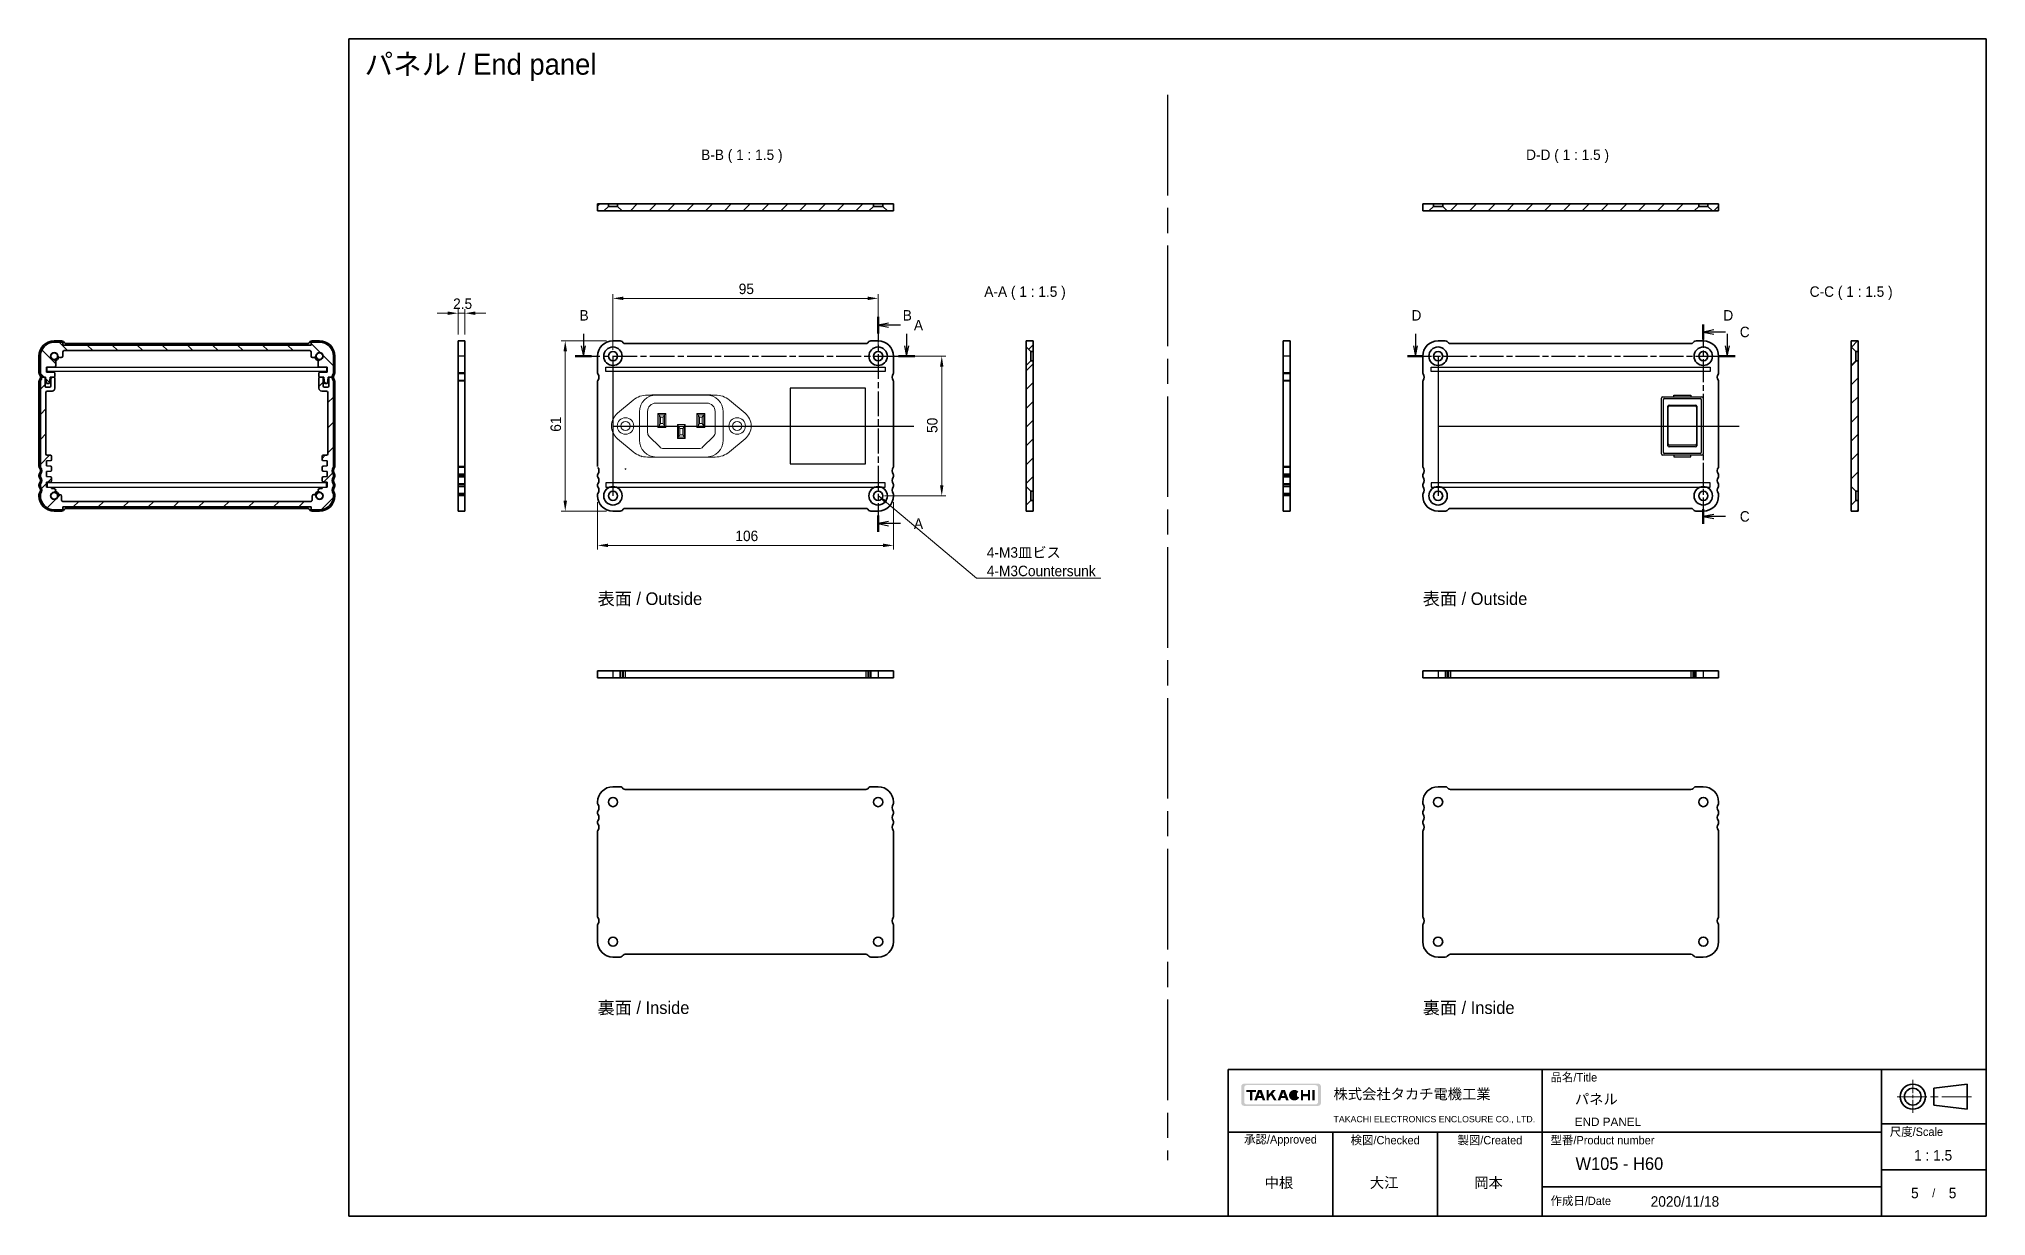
# Model space of a CAD drawing. Header units: millimetres. Extents: x 2470 to 3168, y 0 to 422.
import ezdxf
from ezdxf.enums import TextEntityAlignment as Align

# ---------------------------------------------------------------- set-up
doc = ezdxf.new("R2010")
doc.units = ezdxf.units.MM
doc.header["$LTSCALE"] = 1.5
doc.linetypes.add('ACAD_ISO08W100', pattern=[36, 24, -3, 6, -3])
doc.linetypes.add('CHAIN', pattern=[0.3543, 0.2362, -0.0295, 0.0591, -0.0295])
doc.layers.get('Defpoints').update_dxf_attribs({"lineweight": 25})
for name, color, linetype, lineweight in [('Border (ISO)', 7, 'Continuous', 35), ('Dimension (ISO)', 7, 'Continuous', 18), ('Dimension (ISO) @ 1', 7, 'Continuous', 18), ('Hatch (ISO)', 1, 'Continuous', 18), ('Section Line (ISO)', 7, 'CHAIN', 25), ('Symbol (ISO)', 7, 'Continuous', 18), ('Title (ISO)', 7, 'Continuous', 35), ('Visible (ISO)', 7, 'Continuous', 35), ('Visible Narrow (ISO)', 7, 'Continuous', 25)]:
    doc.layers.add(name, color=color, linetype=linetype, lineweight=lineweight)
doc.layers.add('GAIKEI', color=7, linetype='Continuous')
doc.styles.add('Note Text (TK)', font='')
doc.styles.add('文字スタイル40', font='')
doc.styles.add('文字スタイル67', font='arial.ttf')
doc.styles.get('Note Text (TK)').set_extended_font_data('MS PGothic')
doc.styles.get('文字スタイル40').set_extended_font_data('MS PGothic')
doc.dimstyles.new('Default - Method 1b (TK)', dxfattribs={"dimscale": 1.5, "dimtxt": 2.5, "dimasz": 2.5, "dimexe": 1, "dimexo": 1.5, "dimgap": 1, "dimtad": 1, "dimtoh": 1, "dimrnd": 1e-08, "dimdsep": 46, "dimtxsty": 'Note Text (TK)', "dimcen": 0.09, "dimdle": 5, "dimclrd": 100, "dimclre": 100, "dimclrt": 7, "dimadec": 1, "dimazin": 1, "dimtfac": 1, "dimtmove": 0, "dimatfit": 3, "dimfxl": 0, "dimtolj": 1, "dimlwd": -1, "dimlwe": -1, "dimarcsym": 0})
doc.dimstyles.new('Default - Method 1b (TK)$7', dxfattribs={"dimscale": 1.5, "dimtxt": 2.5, "dimasz": 2.5, "dimexe": 1, "dimexo": 1.5, "dimgap": 1, "dimtad": 1, "dimtoh": 1, "dimrnd": 1e-08, "dimdsep": 46, "dimtxsty": 'Note Text (TK)', "dimcen": 0.09, "dimdle": 5, "dimclrd": 100, "dimclre": 100, "dimclrt": 7, "dimadec": 1, "dimazin": 1, "dimtfac": 1, "dimtmove": 0, "dimatfit": 3, "dimfxl": 0, "dimtolj": 1, "dimlwd": -1, "dimlwe": -1, "dimarcsym": 0})

msp = doc.modelspace()

# ---------------------------------------------------------------- texts
at = {"layer": 'Symbol (ISO)', "color": 7, "style": 'Note Text (TK)'}
for s, insert, char_height, width, attachment_point, line_spacing_factor in [('{\\fＭＳ Ｐゴシック|b0|i0;\\H7.5000;パネル / End panel}', (2587.153, 411.321), 7.5, 90.83334, 4, 1.5), ('{4-M3皿ビス\\P4-M3Countersunk}', (2810.049, 229.078), 3.75, 42.30263, 7, 1.058182)]:
    msp.add_mtext(s, dxfattribs=dict(at, insert=insert, char_height=char_height, width=width, attachment_point=attachment_point, line_spacing_factor=line_spacing_factor))
at = {"layer": 'Symbol (ISO)', "color": 7, "char_height": 3.75, "attachment_point": 7, "style": 'Note Text (TK)'}
for s, insert in [('B-B ( 1 : 1.5 )', (2707.712, 377.027)), ('D-D ( 1 : 1.5 )', (3003.232, 377.027)), ('A-A ( 1 : 1.5 )', (2809.148, 328.027)), ('C-C ( 1 : 1.5 )', (3104.822, 328.027))]:
    msp.add_mtext(s, dxfattribs=dict(at, insert=insert))
at = {"layer": 'Symbol (ISO)', "char_height": 4.5, "attachment_point": 4, "line_spacing_factor": 1.5, "style": 'Note Text (TK)'}
for s, insert, width in [('表面 / Outside', (2670.62, 220.826), 41.45152), ('表面 / Outside', (2966.205, 220.826), 41.45152), ('裏面 / Inside', (2670.62, 74.365), 35.79702), ('裏面 / Inside', (2966.205, 74.365), 35.79702)]:
    msp.add_mtext(s, dxfattribs=dict(at, insert=insert, width=width))

# ---------------------------------------------------------------- blocks, each defined once
blk = doc.blocks.new('図面枠 tk図枠')
at = {"layer": 'Border (ISO)'}
for p, q in [((14.5, 289), (14.5, 8)), ((14.5, 289), (405.5, 289)), ((405.5, 289), (405.5, 8)), ((14.5, 8), (405.5, 8))]:
    blk.add_line(p, q, dxfattribs=at)
blk = doc.blocks.new('表題欄 tk表題欄')
at = {"layer": 'Hatch (ISO)'}
h = blk.add_hatch(color=256, dxfattribs=at)
edge = h.paths.add_edge_path(flags=0)
edge.add_arc((95.58, 236.3), 0.596, 270, 360)
edge.add_line((96.17, 236.3), (96.17, 239.71))
edge.add_arc((95.58, 239.71), 0.596, 0, 90)
edge.add_line((95.58, 240.31), (79.14, 240.31))
edge.add_arc((79.14, 239.71), 0.596, 90, 180)
edge.add_line((78.54, 239.71), (78.54, 236.3))
edge.add_arc((79.14, 236.3), 0.596, 180, 270)
edge.add_line((79.14, 235.7), (95.58, 235.7))
edge = h.paths.add_edge_path()
edge.add_line((77.84, 239.96), (77.84, 236.05))
edge.add_arc((78.54, 236.05), 0.702, 180, 270)
edge.add_line((78.54, 235.35), (96.17, 235.35))
edge.add_arc((96.17, 236.05), 0.702, 270, 360)
edge.add_line((96.87, 236.05), (96.87, 239.96))
edge.add_arc((96.17, 239.96), 0.702, 0, 90)
edge.add_line((96.17, 240.66), (78.54, 240.66))
edge.add_arc((78.54, 239.96), 0.702, 90, 180)
for points in [[(79.07, 239.15), (79.07, 238.66), (79.92, 238.66), (79.92, 236.66), (80.51, 236.66), (80.51, 238.66), (81.36, 238.66), (81.36, 239.15)], [(85.68, 236.66), (84.94, 237.89), (84.42, 237.32), (84.42, 236.66), (83.9, 236.66), (83.9, 239.15), (84.42, 239.15), (84.42, 238.1), (85.39, 239.15), (86.11, 239.15), (85.32, 238.3), (86.3, 236.66)], [(92.09, 239.15), (92.09, 236.66), (92.61, 236.66), (92.61, 237.66), (93.77, 237.66), (93.77, 236.66), (94.29, 236.66), (94.29, 239.15), (93.77, 239.15), (93.77, 238.15), (92.61, 238.15), (92.61, 239.15)], [(94.84, 239.15), (94.84, 236.66), (95.36, 236.66), (95.36, 239.15)]]:
    blk.add_hatch(color=256, dxfattribs=at).paths.add_polyline_path(points)
h = blk.add_hatch(color=256, dxfattribs=at)
h.paths.add_polyline_path([(82.59, 237.71), (81.95, 237.71), (82.27, 238.58)], flags=0)
h.paths.add_polyline_path([(82.78, 237.2), (81.76, 237.2), (81.57, 236.66), (80.95, 236.66), (81.86, 239.15), (82.68, 239.15), (83.59, 236.66), (82.98, 236.66)])
h = blk.add_hatch(color=256, dxfattribs=at)
h.paths.add_polyline_path([(87.53, 237.71), (88.16, 237.71), (87.85, 238.58)], flags=0)
h.paths.add_polyline_path([(87.14, 236.66), (87.34, 237.2), (88.35, 237.2), (88.55, 236.66), (89.17, 236.66), (88.25, 239.15), (87.44, 239.15), (86.52, 236.66)])
h = blk.add_hatch(color=256, dxfattribs=at)
edge = h.paths.add_edge_path()
edge.add_arc((90.52, 237.9), 1.27, 38.5505, 336.582)
edge.add_line((91.69, 237.4), (91.17, 237.62))
edge.add_ellipse((90.52, 237.9), major_axis=(0, -0.8), ratio=0.867347, start_angle=124.651, end_angle=429.4109, ccw=False)
edge.add_line((91.09, 238.36), (91.52, 238.7))
at = {"layer": 'Title (ISO)'}
for p, q in [((74.71, 244.05), (255.71, 244.05)), ((74.71, 209.05), (74.71, 244.05)), ((149.71, 244.05), (149.71, 209.05)), ((230.71, 244.05), (230.71, 209.05)), ((255.71, 244.05), (255.71, 209.05)), ((243.21, 239.55), (251.21, 240.55)), ((243.21, 239.55), (243.21, 235.55)), ((251.21, 234.55), (251.21, 240.55)), ((243.21, 235.55), (251.21, 234.55)), ((74.71, 229.05), (230.71, 229.05)), ((99.71, 229.05), (99.71, 209.05)), ((124.71, 229.05), (124.71, 209.05)), ((230.71, 231.05), (255.71, 231.05)), ((230.71, 220.05), (255.71, 220.05)), ((149.71, 216.05), (230.71, 216.05)), ((255.71, 209.05), (74.71, 209.05))]:
    blk.add_line(p, q, dxfattribs=at)
at = {"layer": 'Title (ISO)', "color": 4, "linetype": 'CHAIN', "lineweight": 18, "ltscale": 20.001633}
blk.add_line((252.21, 237.55), (234.21, 237.55), dxfattribs=at)
at = {"layer": 'Title (ISO)', "color": 4, "linetype": 'CHAIN', "lineweight": 18, "ltscale": 8.88956}
blk.add_line((238.21, 241.55), (238.21, 233.55), dxfattribs=at)
at = {"layer": 'Title (ISO)'}
for radius in [3, 2]:
    blk.add_circle((238.21, 237.55), radius, dxfattribs=at)
at = {"layer": 'Title (ISO)', "color": 1, "char_height": 2, "line_spacing_factor": 1.5, "style": 'Note Text (TK)'}
for s, insert, attachment_point in [('\\fＭＳ Ｐゴシック|b0|i0;\\H2.0000;品名/Title', (151.71, 242.05), 4), ('\\fＭＳ Ｐゴシック|b0|i0;\\H2.0000;承認/Approved', (87.21, 227.05), 5), ('\\fＭＳ Ｐゴシック|b0|i0;\\H2.0000;検図/Checked', (112.21, 227.05), 5), ('\\fＭＳ Ｐゴシック|b0|i0;\\H2.0000;製図/Created', (137.21, 227.05), 5), ('\\fＭＳ Ｐゴシック|b0|i0;\\H2.0000;型番/Product number', (151.71, 227.05), 4), ('\\fＭＳ Ｐゴシック|b0|i0;\\H2.0000;尺度/Scale', (232.71, 229.05), 4), ('\\fＭＳ Ｐゴシック|b0|i0;\\H2.0000;作成日/Date', (151.71, 212.55), 4)]:
    blk.add_mtext(s, dxfattribs=dict(at, insert=insert, attachment_point=attachment_point))
at = {"layer": 'Title (ISO)', "color": 7, "line_spacing_factor": 1.5, "style": 'Note Text (TK)'}
for s, insert, char_height, attachment_point in [('株式会社タカチ電機工業', (99.87, 238.05), 2.5, 4), ('\\fArial|b0|i0;\\H1.4986;TAKACHI ELECTRONICS ENCLOSURE CO., LTD.', (99.87, 232.05), 1.4986, 4), ('\\fＭＳ Ｐゴシック|b0|i0;\\H2.0000;/', (243.21, 214.55), 2, 5)]:
    blk.add_mtext(s, dxfattribs=dict(at, insert=insert, char_height=char_height, attachment_point=attachment_point))
at = {"layer": 'Title (ISO)', "color": 7}
for tag, p, height, style in [('<品名>_001', (157.54, 235.72), 2.5, 'Note Text (TK)'), ('<Title>_001', (157.49, 230.55), 2, '文字スタイル67'), ('<型番>_001', (157.42, 219.99), 3, '文字スタイル40'), ('<尺度>_001', (238.54, 222.31), 2.5, 'Note Text (TK)'), ('<検図>_001', (108.55, 215.77), 2.5, 'Note Text (TK)'), ('<製図>_001', (133.48, 215.75), 2.5, 'Note Text (TK)'), ('作成日_001', (175.64, 211.28), 2.5, 'Note Text (TK)'), ('<ページ_No.>_001', (237.95, 213.3), 2.5, 'Note Text (TK)'), ('<総ページ数>_001', (246.8, 213.3), 2.5, 'Note Text (TK)')]:
    blk.add_attdef(tag, p, '', height=height, dxfattribs=dict(at, style=style))
at = {"layer": 'Title (ISO)', "color": 7, "style": 'Note Text (TK)'}
blk.add_attdef('<承認>', text='', height=2.5, dxfattribs=at).set_placement((87.21, 217.05), align=Align.MIDDLE_CENTER)
blk = doc.blocks.new('2dTransSection00')
at = {"layer": 'Section Line (ISO)', "linetype": 'CHAIN', "ltscale": 16.719551}
blk.add_line((149.84, 210.3), (149.84, 158.98), dxfattribs=at)
at = {"layer": 'Section Line (ISO)', "linetype": 'Continuous', "lineweight": 50}
for p, q in [((149.84, 210.3), (149.84, 206.37)), ((149.84, 162.91), (149.84, 158.98))]:
    blk.add_line(p, q, dxfattribs=at)
at = {"layer": 'Section Line (ISO)', "linetype": 'Continuous'}
for p, q in [((152.34, 208.84), (149.84, 208.34)), ((152.34, 208.34), (149.84, 208.34)), ((149.84, 208.34), (152.34, 207.84)), ((155.21, 208.34), (152.34, 208.34)), ((152.34, 161.45), (149.84, 160.95)), ((152.34, 160.95), (149.84, 160.95)), ((149.84, 160.95), (152.34, 160.45)), ((155.21, 160.95), (152.34, 160.95))]:
    blk.add_line(p, q, dxfattribs=at)
at = {"layer": 'Section Line (ISO)', "char_height": 2.5, "attachment_point": 7, "style": 'Note Text (TK)'}
for insert in [(158.39, 207.09), (158.39, 159.7)]:
    blk.add_mtext('A', dxfattribs=dict(at, insert=insert))
blk = doc.blocks.new('2dTransSection11')
at = {"layer": 'Section Line (ISO)', "linetype": 'Continuous'}
for p, q in [((79.45, 206.29), (79.45, 203.42)), ((156.64, 206.29), (156.64, 203.42)), ((78.95, 203.42), (79.45, 200.92)), ((79.45, 203.42), (79.45, 200.92)), ((79.45, 200.92), (79.95, 203.42)), ((156.14, 203.42), (156.64, 200.92)), ((156.64, 203.42), (156.64, 200.92)), ((156.64, 200.92), (157.14, 203.42))]:
    blk.add_line(p, q, dxfattribs=at)
at = {"layer": 'Section Line (ISO)', "linetype": 'CHAIN', "ltscale": 16.759228}
blk.add_line((77.48, 200.92), (158.61, 200.92), dxfattribs=at)
at = {"layer": 'Section Line (ISO)', "linetype": 'Continuous', "lineweight": 50}
for p, q in [((77.48, 200.92), (81.41, 200.92)), ((154.67, 200.92), (158.61, 200.92))]:
    blk.add_line(p, q, dxfattribs=at)
at = {"layer": 'Section Line (ISO)', "char_height": 2.5, "attachment_point": 7, "style": 'Note Text (TK)'}
for insert in [(78.53, 209.42), (155.72, 209.42)]:
    blk.add_mtext('B', dxfattribs=dict(at, insert=insert))
blk = doc.blocks.new('2dTransSection22')
at = {"layer": 'Section Line (ISO)', "linetype": 'CHAIN', "ltscale": 15.534977}
blk.add_line((324.04, 208.45), (324.04, 160.91), dxfattribs=at)
at = {"layer": 'Section Line (ISO)', "linetype": 'Continuous', "lineweight": 50}
for p, q in [((324.04, 208.45), (324.04, 204.94)), ((324.04, 164.41), (324.04, 160.91))]:
    blk.add_line(p, q, dxfattribs=at)
at = {"layer": 'Section Line (ISO)', "linetype": 'Continuous'}
for p, q in [((326.54, 207.19), (324.04, 206.69)), ((326.54, 206.69), (324.04, 206.69)), ((324.04, 206.69), (326.54, 206.19)), ((329.34, 206.69), (326.54, 206.69)), ((326.54, 163.16), (324.04, 162.66)), ((326.54, 162.66), (324.04, 162.66)), ((324.04, 162.66), (326.54, 162.16)), ((329.34, 162.66), (326.54, 162.66))]:
    blk.add_line(p, q, dxfattribs=at)
at = {"layer": 'Section Line (ISO)', "char_height": 2.5, "attachment_point": 7, "style": 'Note Text (TK)'}
for insert in [(332.76, 205.42), (332.76, 161.39)]:
    blk.add_mtext('C', dxfattribs=dict(at, insert=insert))
blk = doc.blocks.new('2dTransSection33')
at = {"layer": 'Section Line (ISO)', "linetype": 'Continuous'}
for p, q in [((255.3, 206.26), (255.3, 203.42)), ((329.78, 206.26), (329.78, 203.42)), ((254.8, 203.42), (255.3, 200.92)), ((255.3, 203.42), (255.3, 200.92)), ((255.3, 200.92), (255.8, 203.42)), ((329.28, 203.42), (329.78, 200.92)), ((329.78, 203.42), (329.78, 200.92)), ((329.78, 200.92), (330.28, 203.42))]:
    blk.add_line(p, q, dxfattribs=at)
at = {"layer": 'Section Line (ISO)', "linetype": 'CHAIN', "ltscale": 16.168879}
blk.add_line((253.44, 200.92), (331.64, 200.92), dxfattribs=at)
at = {"layer": 'Section Line (ISO)', "linetype": 'Continuous', "lineweight": 50}
for p, q in [((253.44, 200.92), (257.17, 200.92)), ((327.91, 200.92), (331.64, 200.92))]:
    blk.add_line(p, q, dxfattribs=at)
at = {"layer": 'Section Line (ISO)', "char_height": 2.5, "attachment_point": 7, "style": 'Note Text (TK)'}
for insert in [(254.36, 209.42), (328.83, 209.42)]:
    blk.add_mtext('D', dxfattribs=dict(at, insert=insert))
blk = doc.blocks.new('*D26')
at = {"layer": 'Defpoints', "color": 0}
for p in [(2623.12, 323.29), (2620.62, 313.4), (2623.12, 313.4)]:
    blk.add_point(p, dxfattribs=at)
at = {"layer": 'Dimension (ISO)', "color": 100}
for p, q in [((2616.87, 323.29), (2613.12, 323.29)), ((2620.62, 315.65), (2620.62, 324.79)), ((2620.62, 323.29), (2623.12, 323.29)), ((2623.12, 315.65), (2623.12, 324.79)), ((2626.87, 323.29), (2630.62, 323.29))]:
    blk.add_line(p, q, dxfattribs=at)
for points in [[(2616.87, 323.92), (2616.87, 322.67), (2620.62, 323.29)], [(2626.87, 323.92), (2626.87, 322.67), (2623.12, 323.29)]]:
    blk.add_solid(points, dxfattribs=at)
at = {"layer": 'Dimension (ISO)', "color": 7, "insert": (2618.87, 326.67), "char_height": 3.75, "attachment_point": 4, "style": 'Note Text (TK)'}
blk.add_mtext('\\A1;2.5', dxfattribs=at)
blk = doc.blocks.new('*D27')
at = {"layer": 'Defpoints', "color": 0}
for p in [(2676.12, 313.4), (2659.03, 252.4), (2676.12, 252.4)]:
    blk.add_point(p, dxfattribs=at)
at = {"layer": 'Dimension (ISO)', "color": 100}
for p, q in [((2673.87, 313.4), (2657.53, 313.4)), ((2659.03, 309.65), (2659.03, 256.15)), ((2673.87, 252.4), (2657.53, 252.4))]:
    blk.add_line(p, q, dxfattribs=at)
for points in [[(2658.41, 309.65), (2659.66, 309.65), (2659.03, 313.4)], [(2658.41, 256.15), (2659.66, 256.15), (2659.03, 252.4)]]:
    blk.add_solid(points, dxfattribs=at)
at = {"layer": 'Dimension (ISO)', "color": 7, "insert": (2655.66, 280.84), "char_height": 3.75, "attachment_point": 4, "rotation": 90, "style": 'Note Text (TK)'}
blk.add_mtext('\\A1;61', dxfattribs=at)
blk = doc.blocks.new('*D28')
at = {"layer": 'Defpoints', "color": 0}
for p in [(2771.12, 328.61), (2676.12, 307.9), (2771.12, 307.9)]:
    blk.add_point(p, dxfattribs=at)
at = {"layer": 'Dimension (ISO)', "color": 100}
for p, q in [((2676.12, 310.15), (2676.12, 330.11)), ((2679.87, 328.61), (2767.37, 328.61)), ((2771.12, 310.15), (2771.12, 330.11))]:
    blk.add_line(p, q, dxfattribs=at)
for points in [[(2679.87, 329.24), (2679.87, 327.99), (2676.12, 328.61)], [(2767.37, 329.24), (2767.37, 327.99), (2771.12, 328.61)]]:
    blk.add_solid(points, dxfattribs=at)
at = {"layer": 'Dimension (ISO)', "color": 7, "insert": (2721.18, 331.99), "char_height": 3.75, "attachment_point": 4, "style": 'Note Text (TK)'}
blk.add_mtext('\\A1;95', dxfattribs=at)
blk = doc.blocks.new('*D29')
at = {"layer": 'Defpoints', "color": 0}
for p in [(2771.12, 307.9), (2771.12, 257.9), (2793.9, 257.9)]:
    blk.add_point(p, dxfattribs=at)
at = {"layer": 'Dimension (ISO)', "color": 100}
for p, q in [((2773.37, 307.9), (2795.4, 307.9)), ((2793.9, 304.15), (2793.9, 261.65)), ((2773.37, 257.9), (2795.4, 257.9))]:
    blk.add_line(p, q, dxfattribs=at)
for points in [[(2793.27, 304.15), (2794.52, 304.15), (2793.9, 307.9)], [(2793.27, 261.65), (2794.52, 261.65), (2793.9, 257.9)]]:
    blk.add_solid(points, dxfattribs=at)
at = {"layer": 'Dimension (ISO)', "color": 7, "insert": (2790.52, 280.41), "char_height": 3.75, "attachment_point": 4, "rotation": 90, "style": 'Note Text (TK)'}
blk.add_mtext('\\A1;50', dxfattribs=at)
blk = doc.blocks.new('*D30')
at = {"layer": 'Defpoints', "color": 0}
for p in [(2670.62, 257.9), (2776.62, 257.9), (2776.62, 240.15)]:
    blk.add_point(p, dxfattribs=at)
at = {"layer": 'Dimension (ISO)', "color": 100}
for p, q in [((2670.62, 255.65), (2670.62, 238.65)), ((2776.62, 255.65), (2776.62, 238.65)), ((2674.37, 240.15), (2772.87, 240.15))]:
    blk.add_line(p, q, dxfattribs=at)
for points in [[(2674.37, 240.78), (2674.37, 239.53), (2670.62, 240.15)], [(2772.87, 240.78), (2772.87, 239.53), (2776.62, 240.15)]]:
    blk.add_solid(points, dxfattribs=at)
at = {"layer": 'Dimension (ISO)', "color": 7, "insert": (2719.97, 243.53), "char_height": 3.75, "attachment_point": 4, "style": 'Note Text (TK)'}
blk.add_mtext('\\A1;106', dxfattribs=at)

# ---------------------------------------------------------------- dimensions: what is measured, and where the dimension line sits
at = {"layer": 'Dimension (ISO) @ 1', "color": 100}
dim = msp.add_linear_dim(base=(2623.12, 323.291), p1=(2620.62, 313.402), p2=(2623.12, 313.402), dimstyle='Default - Method 1b (TK)', override={"dimscale": 1, "dimtxt": 3.75, "dimasz": 3.75, "dimexe": 1.5, "dimexo": 2.25, "dimgap": 1.5, "dimtoh": 0, "dimdec": 2, "dimcen": 0.135, "dimtp": 0, "dimtm": 0, "dimtdec": 2, "dimtix": 0, "dimtofl": 1, "dimtmove": 0, "dimatfit": 1}, dxfattribs=at)
dim.commit()
dim.dimension.update_dxf_attribs({"geometry": '*D26', "text_midpoint": (2621.87, 323.291), "dimtype": 128})
for base, p1, p2, angle, picture, middle in [((2771.12, 328.614), (2676.12, 307.902), (2771.12, 307.902), 180, '*D28', (2723.62, 328.614)), ((2659.03, 252.402), (2676.12, 313.402), (2676.12, 252.402), 90, '*D27', (2659.03, 282.902)), ((2793.896, 257.902), (2771.12, 307.902), (2771.12, 257.902), 90, '*D29', (2793.896, 282.902)), ((2776.62, 240.152), (2670.62, 257.902), (2776.62, 257.902), 180, '*D30', (2723.62, 240.152))]:
    dim = msp.add_linear_dim(base=base, p1=p1, p2=p2, angle=angle, dimstyle='Default - Method 1b (TK)', override={"dimscale": 1, "dimtxt": 3.75, "dimasz": 3.75, "dimexe": 1.5, "dimexo": 2.25, "dimgap": 1.5, "dimtoh": 0, "dimdec": 2, "dimcen": 0.135, "dimtp": 0, "dimtm": 0, "dimtdec": 2, "dimtix": 0, "dimtofl": 0, "dimtmove": 0, "dimatfit": 1}, dxfattribs=at)
    dim.commit()
    dim.dimension.update_dxf_attribs({"geometry": picture, "text_midpoint": middle, "dimtype": 128})

# ---------------------------------------------------------------- hatches: boundary and pattern name
at = {"layer": 'Hatch (ISO)'}
h = msp.add_hatch(dxfattribs=at)
h.set_pattern_fill('ANSI31', color=256, scale=38.1, style=0)
h.set_pattern_definition([(45, (2546.356, 8.3784), (-3.367596, 3.367596), [])])
h.paths.add_polyline_path([(2767.82, 359.902), (2769.47, 361.552), (2769.47, 362.402), (2677.77, 362.402), (2677.77, 361.552), (2679.42, 359.902)])
h.paths.add_polyline_path([(2776.62, 359.902), (2776.62, 362.402), (2772.77, 362.402), (2772.77, 361.552), (2774.42, 359.902)])
h.paths.add_polyline_path([(2670.62, 359.902), (2670.62, 362.402), (2674.47, 362.402), (2674.47, 361.552), (2672.82, 359.902)])
h = msp.add_hatch(dxfattribs=at)
h.set_pattern_fill('ANSI31', color=256, scale=38.1, style=0)
h.set_pattern_definition([(45, (2580.6444, 11.5025), (-3.367596, 3.367596), [])])
h.paths.add_polyline_path([(3063.405, 359.902), (3065.055, 361.552), (3065.055, 362.402), (2973.355, 362.402), (2973.355, 361.552), (2975.005, 359.902)])
h.paths.add_polyline_path([(3072.205, 359.902), (3072.205, 362.402), (3068.355, 362.402), (3068.355, 361.552), (3070.005, 359.902)])
h.paths.add_polyline_path([(2966.205, 359.902), (2966.205, 362.402), (2970.055, 362.402), (2970.055, 361.552), (2968.405, 359.902)])
h = msp.add_hatch(dxfattribs=at)
h.set_pattern_fill('ANSI31', color=256, scale=50.8, angle=90.00021, style=0)
h.set_pattern_definition([(135.0002, (2177.484, 182.1324), (-4.49011, -4.49014), [])])
edge = h.paths.add_edge_path()
edge.add_ellipse((2479.5, 309.402), major_axis=(-0.5, 0), ratio=1, start_angle=270, end_angle=360)
edge.add_line((2479, 309.402), (2479, 307.9))
edge.add_ellipse((2478.5, 307.9), major_axis=(0, -0.5), ratio=1, start_angle=0, end_angle=90, ccw=False)
edge.add_line((2478.5, 307.4), (2477.959, 307.4))
edge.add_ellipse((2477.959, 308.05), major_axis=(-0.648, -0.049), ratio=1, start_angle=0, end_angle=85.68334, ccw=False)
edge.add_ellipse((2476, 307.902), major_axis=(-0.099, -1.311), ratio=1, start_angle=98.633319, end_angle=360)
edge.add_ellipse((2475.852, 305.943), major_axis=(0.65, 0), ratio=1, start_angle=0, end_angle=85.68334, ccw=False)
edge.add_line((2476.502, 305.943), (2476.502, 304.502))
edge.add_ellipse((2476.002, 304.502), major_axis=(0, -0.5), ratio=1, start_angle=0, end_angle=90, ccw=False)
edge.add_line((2476.002, 304.002), (2473.25, 304.002))
edge.add_line((2473.25, 304.002), (2473.25, 302.202))
edge.add_line((2473.25, 302.202), (2475.9, 302.202))
edge.add_ellipse((2475.9, 301.902), major_axis=(0.3, 0), ratio=1, start_angle=0, end_angle=90, ccw=False)
edge.add_line((2476.2, 301.902), (2476.2, 300.702))
edge.add_ellipse((2475.9, 300.702), major_axis=(0, -0.3), ratio=1, start_angle=0, end_angle=90, ccw=False)
edge.add_line((2475.9, 300.402), (2475, 300.402))
edge.add_line((2475, 300.402), (2474.497, 300.402))
edge.add_line((2474.497, 300.402), (2474.497, 300.102))
edge.add_line((2474.497, 300.102), (2474.238, 298.358))
edge.add_ellipse((2473.941, 298.402), major_axis=(0, -0.3), ratio=1, start_angle=0, end_angle=81.54914, ccw=False)
edge.add_line((2473.941, 298.102), (2473.458, 298.102))
edge.add_ellipse((2473.458, 298.402), major_axis=(-0.297, -0.045), ratio=1, start_angle=0, end_angle=81.389362, ccw=False)
edge.add_line((2473.161, 298.357), (2472.897, 300.102))
edge.add_line((2472.897, 300.102), (2472.897, 300.402))
edge.add_line((2472.897, 300.402), (2472.4, 300.402))
edge.add_line((2472.4, 300.402), (2471.5, 300.402))
edge.add_ellipse((2469.5, 300.402), major_axis=(1.6, 1.2), ratio=1, start_angle=323.130102, end_angle=360)
edge.add_ellipse((2471.5, 301.902), major_axis=(-0.5, 0), ratio=1, start_angle=0, end_angle=36.869898, ccw=False)
edge.add_line((2471, 301.902), (2471, 307.902))
edge.add_ellipse((2476, 307.902), major_axis=(0, 5), ratio=1, start_angle=0, end_angle=90, ccw=False)
edge.add_line((2476, 312.902), (2479, 312.902))
edge.add_line((2479, 312.902), (2479, 311.902))
edge.add_line((2479, 311.902), (2568, 311.902))
edge.add_line((2568, 311.902), (2568, 312.902))
edge.add_line((2568, 312.902), (2571, 312.902))
edge.add_ellipse((2571, 307.902), major_axis=(5, 0), ratio=1, start_angle=0, end_angle=90, ccw=False)
edge.add_line((2576, 307.902), (2576, 301.902))
edge.add_ellipse((2575.5, 301.902), major_axis=(0.4, -0.3), ratio=1, start_angle=0, end_angle=36.869898, ccw=False)
edge.add_ellipse((2577.5, 300.402), major_axis=(-2, 0), ratio=1, start_angle=323.130102, end_angle=360)
edge.add_line((2575.5, 300.402), (2574.6, 300.402))
edge.add_line((2574.6, 300.402), (2574.103, 300.402))
edge.add_line((2574.103, 300.402), (2574.103, 300.102))
edge.add_line((2574.103, 300.102), (2573.839, 298.357))
edge.add_ellipse((2573.542, 298.402), major_axis=(0, -0.3), ratio=1, start_angle=0, end_angle=81.389362, ccw=False)
edge.add_line((2573.542, 298.102), (2573.059, 298.102))
edge.add_ellipse((2573.059, 298.402), major_axis=(-0.297, -0.044), ratio=1, start_angle=0, end_angle=81.54914, ccw=False)
edge.add_line((2572.762, 298.358), (2572.503, 300.102))
edge.add_line((2572.503, 300.102), (2572.503, 300.402))
edge.add_line((2572.503, 300.402), (2572, 300.402))
edge.add_line((2572, 300.402), (2571.1, 300.402))
edge.add_ellipse((2571.1, 300.702), major_axis=(-0.3, 0), ratio=1, start_angle=0, end_angle=90, ccw=False)
edge.add_line((2570.8, 300.702), (2570.8, 301.902))
edge.add_ellipse((2571.1, 301.902), major_axis=(0, 0.3), ratio=1, start_angle=0, end_angle=90, ccw=False)
edge.add_line((2571.1, 302.202), (2573.75, 302.202))
edge.add_line((2573.75, 302.202), (2573.75, 304.002))
edge.add_line((2573.75, 304.002), (2570.998, 304.002))
edge.add_ellipse((2570.998, 304.502), major_axis=(-0.5, 0), ratio=1, start_angle=0, end_angle=90, ccw=False)
edge.add_line((2570.498, 304.502), (2570.498, 305.943))
edge.add_ellipse((2571.148, 305.943), major_axis=(-0.049, 0.648), ratio=1, start_angle=0, end_angle=85.68334, ccw=False)
edge.add_ellipse((2571, 307.902), major_axis=(-1.311, 0.099), ratio=1, start_angle=98.633319, end_angle=360)
edge.add_ellipse((2569.041, 308.05), major_axis=(0, -0.65), ratio=1, start_angle=0, end_angle=85.68334, ccw=False)
edge.add_line((2569.041, 307.4), (2568.5, 307.4))
edge.add_ellipse((2568.5, 307.9), major_axis=(-0.5, 0), ratio=1, start_angle=0, end_angle=90, ccw=False)
edge.add_line((2568, 307.9), (2568, 309.402))
edge.add_ellipse((2567.5, 309.402), major_axis=(0, 0.5), ratio=1, start_angle=270, end_angle=360)
edge.add_line((2567.5, 309.902), (2479.5, 309.902))
h = msp.add_hatch(dxfattribs=at)
h.set_pattern_fill('ANSI31', color=256, scale=38.1, style=0)
h.set_pattern_definition([(45, (2541.42, 6.5227), (-3.367596, 3.367596), [])])
h.paths.add_polyline_path([(2825.77, 306.252), (2824.12, 304.602), (2824.12, 261.202), (2825.77, 259.552), (2826.62, 259.552), (2826.62, 306.252)])
h.paths.add_polyline_path([(2824.12, 252.402), (2826.62, 252.402), (2826.62, 256.252), (2825.77, 256.252), (2824.12, 254.602)])
h.paths.add_polyline_path([(2824.12, 313.402), (2826.62, 313.402), (2826.62, 309.552), (2825.77, 309.552), (2824.12, 311.202)])
h = msp.add_hatch(dxfattribs=at)
h.set_pattern_fill('ANSI31', color=256, scale=38.1, style=0)
h.set_pattern_definition([(45, (2592.854, 6.5227), (-3.367596, 3.367596), [])])
h.paths.add_polyline_path([(3121.355, 306.252), (3119.705, 304.602), (3119.705, 261.202), (3121.355, 259.552), (3122.205, 259.552), (3122.205, 306.252)])
h.paths.add_polyline_path([(3119.705, 252.402), (3122.205, 252.402), (3122.205, 256.252), (3121.355, 256.252), (3119.705, 254.602)])
h.paths.add_polyline_path([(3119.705, 313.402), (3122.205, 313.402), (3122.205, 309.552), (3121.355, 309.552), (3119.705, 311.202)])
h = msp.add_hatch(dxfattribs=at)
h.set_pattern_fill('ANSI31', color=256, scale=50.8, style=0)
h.set_pattern_definition([(45, (2177.484, 182.1324), (-4.49013, 4.49013), [])])
edge = h.paths.add_edge_path()
edge.add_ellipse((2471.5, 265.402), major_axis=(-0.4, 0.3), ratio=1, start_angle=0, end_angle=36.869898)
edge.add_line((2471, 265.402), (2471, 264.902))
edge.add_ellipse((2471.5, 264.902), major_axis=(-0.5, 0), ratio=1, start_angle=0, end_angle=36.869898)
edge.add_ellipse((2469.5, 263.402), major_axis=(1.6, 1.2), ratio=1, start_angle=286.260205, end_angle=360, ccw=False)
edge.add_ellipse((2471.5, 261.902), major_axis=(-0.4, 0.3), ratio=1, start_angle=0, end_angle=36.869898)
edge.add_line((2471, 261.902), (2471, 261.402))
edge.add_ellipse((2471.5, 261.402), major_axis=(-0.5, 0), ratio=1, start_angle=0, end_angle=36.869898)
edge.add_ellipse((2469.5, 259.902), major_axis=(1.6, 1.2), ratio=1, start_angle=286.260205, end_angle=360, ccw=False)
edge.add_ellipse((2471.5, 258.402), major_axis=(-0.4, 0.3), ratio=1, start_angle=0, end_angle=36.869898)
edge.add_line((2471, 258.402), (2471, 257.902))
edge.add_ellipse((2476, 257.902), major_axis=(-5, 0), ratio=1, start_angle=0, end_angle=90)
edge.add_line((2476, 252.902), (2479, 252.902))
edge.add_line((2479, 252.902), (2479, 253.902))
edge.add_line((2479, 253.902), (2568, 253.902))
edge.add_line((2568, 253.902), (2568, 252.902))
edge.add_line((2568, 252.902), (2571, 252.902))
edge.add_ellipse((2571, 257.902), major_axis=(0, -5), ratio=1, start_angle=0, end_angle=90)
edge.add_line((2576, 257.902), (2576, 258.402))
edge.add_ellipse((2575.5, 258.402), major_axis=(0.5, 0), ratio=1, start_angle=0, end_angle=36.869898)
edge.add_ellipse((2577.5, 259.902), major_axis=(-1.6, -1.2), ratio=1, start_angle=286.260205, end_angle=360, ccw=False)
edge.add_ellipse((2575.5, 261.402), major_axis=(0.4, -0.3), ratio=1, start_angle=0, end_angle=36.869898)
edge.add_line((2576, 261.402), (2576, 261.902))
edge.add_ellipse((2575.5, 261.902), major_axis=(0.5, 0), ratio=1, start_angle=0, end_angle=36.869898)
edge.add_ellipse((2577.5, 263.402), major_axis=(-1.6, -1.2), ratio=1, start_angle=286.260205, end_angle=360, ccw=False)
edge.add_ellipse((2575.5, 264.902), major_axis=(0.4, -0.3), ratio=1, start_angle=0, end_angle=36.869898)
edge.add_line((2576, 264.902), (2576, 265.402))
edge.add_ellipse((2575.5, 265.402), major_axis=(0.5, 0), ratio=1, start_angle=0, end_angle=36.869898)
edge.add_ellipse((2577.5, 266.902), major_axis=(-1.6, -1.2), ratio=1, start_angle=286.260205, end_angle=360, ccw=False)
edge.add_ellipse((2575.5, 268.402), major_axis=(0.4, -0.3), ratio=1, start_angle=0, end_angle=36.869898)
edge.add_line((2576, 268.402), (2576, 298.902))
edge.add_ellipse((2575.5, 298.902), major_axis=(0.5, 0), ratio=1, start_angle=0, end_angle=36.869898)
edge.add_ellipse((2577.5, 300.402), major_axis=(-1.6, -1.2), ratio=1, start_angle=323.130102, end_angle=360, ccw=False)
edge.add_line((2575.5, 300.402), (2574.6, 300.402))
edge.add_ellipse((2574.6, 300.102), major_axis=(0, 0.3), ratio=1, start_angle=0, end_angle=90)
edge.add_line((2574.3, 300.102), (2574.3, 297.152))
edge.add_ellipse((2574, 297.152), major_axis=(0.3, 0), ratio=1, start_angle=270, end_angle=360, ccw=False)
edge.add_line((2574, 296.852), (2572.6, 296.852))
edge.add_ellipse((2572.6, 297.152), major_axis=(0, -0.3), ratio=1, start_angle=270, end_angle=360, ccw=False)
edge.add_line((2572.3, 297.152), (2572.3, 300.102))
edge.add_ellipse((2572, 300.102), major_axis=(0.3, 0), ratio=1, start_angle=0, end_angle=90)
edge.add_line((2572, 300.402), (2571.1, 300.402))
edge.add_ellipse((2571.1, 300.102), major_axis=(0, 0.3), ratio=1, start_angle=0, end_angle=90)
edge.add_line((2570.8, 300.102), (2570.8, 296.402))
edge.add_ellipse((2571.8, 296.402), major_axis=(-1, 0), ratio=1, start_angle=0, end_angle=90)
edge.add_line((2571.8, 295.402), (2573.5, 295.402))
edge.add_ellipse((2573.5, 294.902), major_axis=(0, 0.5), ratio=1, start_angle=270, end_angle=360, ccw=False)
edge.add_line((2574, 294.902), (2574, 272.902))
edge.add_ellipse((2573.5, 272.902), major_axis=(0.5, 0), ratio=1, start_angle=270, end_angle=360, ccw=False)
edge.add_line((2573.5, 272.402), (2572.3, 272.402))
edge.add_ellipse((2572.3, 272.102), major_axis=(0, 0.3), ratio=1, start_angle=0, end_angle=90)
edge.add_line((2572, 272.102), (2572, 270.804))
edge.add_ellipse((2572.3, 270.804), major_axis=(-0.3, 0), ratio=1, start_angle=0, end_angle=86)
edge.add_line((2572.279, 270.505), (2573.75, 270.402))
edge.add_line((2573.75, 270.402), (2573.75, 268.602))
edge.add_line((2573.75, 268.602), (2572.279, 268.5))
edge.add_ellipse((2572.3, 268.2), major_axis=(-0.021, 0.299), ratio=1, start_angle=0, end_angle=85.472825)
edge.add_line((2572, 268.203), (2571.989, 267.008))
edge.add_ellipse((2572.289, 267.005), major_axis=(-0.3, 0.003), ratio=1, start_angle=0, end_angle=86.527175)
edge.add_line((2572.268, 266.706), (2573.75, 266.602))
edge.add_line((2573.75, 266.602), (2573.75, 264.802))
edge.add_line((2573.75, 264.802), (2572.279, 264.699))
edge.add_ellipse((2572.3, 264.4), major_axis=(-0.021, 0.299), ratio=1, start_angle=0, end_angle=86)
edge.add_line((2572, 264.4), (2572, 263.204))
edge.add_ellipse((2572.3, 263.204), major_axis=(-0.3, 0), ratio=1, start_angle=0, end_angle=86)
edge.add_line((2572.279, 262.905), (2573.75, 262.802))
edge.add_line((2573.75, 262.802), (2573.75, 261.002))
edge.add_line((2573.75, 261.002), (2572, 260.88))
edge.add_line((2572, 260.88), (2572, 260.512))
edge.add_line((2572, 260.512), (2571.148, 260.512))
edge.add_ellipse((2571.148, 259.862), major_axis=(0, 0.65), ratio=1, start_angle=0, end_angle=175.68334)
edge.add_ellipse((2571, 257.902), major_axis=(0.099, 1.311), ratio=1, start_angle=98.633319, end_angle=360, ccw=False)
edge.add_ellipse((2569.041, 257.754), major_axis=(0.648, 0.049), ratio=1, start_angle=0, end_angle=174.781399)
edge.add_line((2568.391, 257.765), (2568.391, 256.402))
edge.add_ellipse((2567.891, 256.402), major_axis=(0.5, 0), ratio=1, start_angle=269.999587, end_angle=360, ccw=False)
edge.add_line((2567.891, 255.902), (2479.084, 255.902))
edge.add_ellipse((2479.109, 256.402), major_axis=(-0.025, -0.499), ratio=1, start_angle=272.900344, end_angle=360, ccw=False)
edge.add_line((2478.609, 256.402), (2478.609, 257.765))
edge.add_ellipse((2477.959, 257.754), major_axis=(0.65, 0.01), ratio=1, start_angle=0, end_angle=174.781399)
edge.add_ellipse((2476, 257.902), major_axis=(1.311, -0.099), ratio=1, start_angle=98.633319, end_angle=360, ccw=False)
edge.add_ellipse((2475.852, 259.862), major_axis=(0.049, -0.648), ratio=1, start_angle=0, end_angle=175.68334)
edge.add_line((2475.852, 260.512), (2475, 260.512))
edge.add_line((2475, 260.512), (2475, 260.88))
edge.add_line((2475, 260.88), (2473.25, 261.002))
edge.add_line((2473.25, 261.002), (2473.25, 262.802))
edge.add_line((2473.25, 262.802), (2474.721, 262.905))
edge.add_ellipse((2474.7, 263.204), major_axis=(0.021, -0.299), ratio=1, start_angle=0, end_angle=86)
edge.add_line((2475, 263.204), (2475, 264.4))
edge.add_ellipse((2474.7, 264.4), major_axis=(0.3, 0), ratio=1, start_angle=0, end_angle=86)
edge.add_line((2474.721, 264.699), (2473.25, 264.802))
edge.add_line((2473.25, 264.802), (2473.25, 266.602))
edge.add_line((2473.25, 266.602), (2474.732, 266.706))
edge.add_ellipse((2474.711, 267.005), major_axis=(0.021, -0.299), ratio=1, start_angle=0, end_angle=86.527175)
edge.add_line((2475.011, 267.008), (2475, 268.203))
edge.add_ellipse((2474.7, 268.2), major_axis=(0.3, 0.003), ratio=1, start_angle=0, end_angle=85.472825)
edge.add_line((2474.721, 268.5), (2473.25, 268.602))
edge.add_line((2473.25, 268.602), (2473.25, 270.402))
edge.add_line((2473.25, 270.402), (2474.721, 270.505))
edge.add_ellipse((2474.7, 270.804), major_axis=(0.021, -0.299), ratio=1, start_angle=0, end_angle=86)
edge.add_line((2475, 270.804), (2475, 272.102))
edge.add_ellipse((2474.7, 272.102), major_axis=(0.3, 0), ratio=1, start_angle=0, end_angle=90)
edge.add_line((2474.7, 272.402), (2473.5, 272.402))
edge.add_ellipse((2473.5, 272.902), major_axis=(0, -0.5), ratio=1, start_angle=270, end_angle=360, ccw=False)
edge.add_line((2473, 272.902), (2473, 294.902))
edge.add_ellipse((2473.5, 294.902), major_axis=(-0.5, 0), ratio=1, start_angle=270, end_angle=360, ccw=False)
edge.add_line((2473.5, 295.402), (2475.2, 295.402))
edge.add_ellipse((2475.2, 296.402), major_axis=(0, -1), ratio=1, start_angle=0, end_angle=90)
edge.add_line((2476.2, 296.402), (2476.2, 300.102))
edge.add_ellipse((2475.9, 300.102), major_axis=(0.3, 0), ratio=1, start_angle=0, end_angle=90)
edge.add_line((2475.9, 300.402), (2475, 300.402))
edge.add_ellipse((2475, 300.102), major_axis=(0, 0.3), ratio=1, start_angle=0, end_angle=90)
edge.add_line((2474.7, 300.102), (2474.7, 297.152))
edge.add_ellipse((2474.4, 297.152), major_axis=(0.3, 0), ratio=1, start_angle=270, end_angle=360, ccw=False)
edge.add_line((2474.4, 296.852), (2473, 296.852))
edge.add_ellipse((2473, 297.152), major_axis=(0, -0.3), ratio=1, start_angle=270, end_angle=360, ccw=False)
edge.add_line((2472.7, 297.152), (2472.7, 300.102))
edge.add_ellipse((2472.4, 300.102), major_axis=(0.3, 0), ratio=1, start_angle=0, end_angle=90)
edge.add_line((2472.4, 300.402), (2471.5, 300.402))
edge.add_ellipse((2469.5, 300.402), major_axis=(2, 0), ratio=1, start_angle=323.130103, end_angle=360, ccw=False)
edge.add_ellipse((2471.5, 298.902), major_axis=(-0.4, 0.3), ratio=1, start_angle=0, end_angle=36.869898)
edge.add_line((2471, 298.902), (2471, 268.402))
edge.add_ellipse((2471.5, 268.402), major_axis=(-0.5, 0), ratio=1, start_angle=0, end_angle=36.869898)
edge.add_ellipse((2469.5, 266.902), major_axis=(1.6, 1.2), ratio=1, start_angle=286.260205, end_angle=360, ccw=False)

# ---------------------------------------------------------------- linework, layer by layer
at = {"linetype": 'ACAD_ISO08W100'}
msp.add_line((2874.75, 401.5), (2874.75, 20), dxfattribs=at)
for p, q in [((2676.12, 307.902), (2676.12, 257.902)), ((2971.705, 307.902), (2971.705, 257.902)), ((2676.12, 282.902), (2783.954, 282.902)), ((2971.705, 282.902), (3079.539, 282.902))]:
    msp.add_line(p, q)
at = {"color": 7, "linetype": 'Continuous', "lineweight": 15}
for p, q in [((2688.502, 294.002), (2691.62, 294.002)), ((2710.62, 294.102), (2690.62, 294.102)), ((2691.62, 294.002), (2709.62, 294.002)), ((2709.62, 294.002), (2712.739, 294.002)), ((2677.794, 287.524), (2683.4, 292.165)), ((2685.62, 277.802), (2685.62, 288.002)), ((2688.52, 280.581), (2688.52, 288.102)), ((2691.52, 291.102), (2709.72, 291.102)), ((2692.62, 286.902), (2692.22, 287.402)), ((2692.22, 287.402), (2695.02, 287.402)), ((2692.22, 282.402), (2692.22, 287.402)), ((2692.62, 286.902), (2692.62, 282.902)), ((2693.12, 286.052), (2692.62, 286.902)), ((2692.62, 286.902), (2694.62, 286.902)), ((2693.12, 283.752), (2693.12, 286.052)), ((2693.12, 286.052), (2694.12, 286.052)), ((2694.12, 286.052), (2694.62, 286.902)), ((2694.12, 283.752), (2694.12, 286.052)), ((2695.02, 287.402), (2694.62, 286.902)), ((2694.62, 286.902), (2694.62, 282.902)), ((2695.02, 287.402), (2695.02, 282.402)), ((2706.22, 282.402), (2706.22, 287.402)), ((2706.62, 286.902), (2706.22, 287.402)), ((2706.22, 287.402), (2709.02, 287.402)), ((2706.62, 286.902), (2706.62, 282.902)), ((2707.12, 286.052), (2706.62, 286.902)), ((2706.62, 286.902), (2708.62, 286.902)), ((2707.12, 283.752), (2707.12, 286.052)), ((2707.12, 286.052), (2708.12, 286.052)), ((2708.12, 286.052), (2708.62, 286.902)), ((2708.12, 283.752), (2708.12, 286.052)), ((2709.02, 287.402), (2708.62, 286.902)), ((2708.62, 286.902), (2708.62, 282.902)), ((2709.02, 287.402), (2709.02, 282.402)), ((2712.72, 288.102), (2712.72, 280.581)), ((2715.62, 277.802), (2715.62, 288.002)), ((2717.84, 292.165), (2723.446, 287.524)), ((2692.884, 275.388), (2689.106, 279.167)), ((2692.22, 282.402), (2692.62, 282.902)), ((2695.02, 282.402), (2692.22, 282.402)), ((2692.62, 282.902), (2693.12, 283.752)), ((2694.62, 282.902), (2692.62, 282.902)), ((2694.12, 283.752), (2693.12, 283.752)), ((2694.62, 282.902), (2694.12, 283.752)), ((2695.02, 282.402), (2694.62, 282.902)), ((2699.62, 282.902), (2699.22, 283.402)), ((2699.22, 283.402), (2702.02, 283.402)), ((2699.22, 278.402), (2699.22, 283.402)), ((2699.62, 282.902), (2699.62, 278.902)), ((2700.12, 282.052), (2699.62, 282.902)), ((2699.62, 282.902), (2701.62, 282.902)), ((2699.62, 278.902), (2700.12, 279.752)), ((2700.12, 279.752), (2700.12, 282.052)), ((2700.12, 282.052), (2701.12, 282.052)), ((2701.12, 279.752), (2700.12, 279.752)), ((2701.12, 282.052), (2701.62, 282.902)), ((2701.12, 279.752), (2701.12, 282.052)), ((2701.62, 278.902), (2701.12, 279.752)), ((2702.02, 283.402), (2701.62, 282.902)), ((2701.62, 282.902), (2701.62, 278.902)), ((2702.02, 283.402), (2702.02, 278.402)), ((2706.22, 282.402), (2706.62, 282.902)), ((2709.02, 282.402), (2706.22, 282.402)), ((2706.62, 282.902), (2707.12, 283.752)), ((2708.62, 282.902), (2706.62, 282.902)), ((2708.12, 283.752), (2707.12, 283.752)), ((2708.62, 282.902), (2708.12, 283.752)), ((2712.134, 279.167), (2708.356, 275.388)), ((2709.02, 282.402), (2708.62, 282.902)), ((2683.4, 273.64), (2677.794, 278.28)), ((2686.277, 272.118), (2686.615, 271.839)), ((2706.942, 274.802), (2694.299, 274.802)), ((2699.22, 278.402), (2699.62, 278.902)), ((2702.02, 278.402), (2699.22, 278.402)), ((2701.62, 278.902), (2699.62, 278.902)), ((2702.02, 278.402), (2701.62, 278.902)), ((2723.446, 278.28), (2717.84, 273.64)), ((2691.62, 271.802), (2688.502, 271.802)), ((2710.62, 271.702), (2690.62, 271.702)), ((2709.62, 271.802), (2691.62, 271.802)), ((2712.739, 271.802), (2709.62, 271.802))]:
    msp.add_line(p, q, dxfattribs=at)
for points in [[(2473.5, 304.002), (2573.5, 304.002), (2573.5, 302.402), (2473.5, 302.402)], [(2673.62, 304.002), (2773.62, 304.002), (2773.62, 302.402), (2673.62, 302.402)], [(2969.205, 304.002), (3069.205, 304.002), (3069.205, 302.402), (2969.205, 302.402)], [(2739.62, 269.402), (2766.62, 269.402), (2766.62, 296.402), (2739.62, 296.402)], [(2473.5, 260.985), (2573.5, 260.985), (2573.5, 262.585), (2473.5, 262.585)], [(2673.62, 260.985), (2773.62, 260.985), (2773.62, 262.585), (2673.62, 262.585)], [(2969.205, 260.985), (3069.205, 260.985), (3069.205, 262.585), (2969.205, 262.585)]]:
    msp.add_lwpolyline(points, close=True)
for centre, radius in [((2680.62, 282.902), 2.975), ((2680.62, 282.902), 1.65), ((2720.62, 282.902), 2.975), ((2720.62, 282.902), 1.65)]:
    msp.add_circle(centre, radius, dxfattribs=at)
for centre, radius, start, end in [((2688.502, 286.002), 8, 90, 129.616927), ((2691.62, 288.002), 6, 90, 180), ((2690.62, 287.802), 6.3, 90, 100.222182), ((2709.62, 288.002), 6, 360, 90), ((2710.62, 287.802), 6.3, 79.777818, 90), ((2712.739, 286.002), 8, 50.383073, 90), ((2681.62, 282.902), 6, 129.616927, 230.383073), ((2691.52, 288.102), 3, 90, 180), ((2709.72, 288.102), 3, 0, 90), ((2719.62, 282.902), 6, 309.616927, 50.383073), ((2690.52, 280.581), 2, 180, 225), ((2710.72, 280.581), 2, 315, 0), ((2688.502, 279.802), 8, 230.383073, 270), ((2691.62, 277.802), 6, 180, 270), ((2694.299, 276.802), 2, 225, 270), ((2706.942, 276.802), 2, 270, 315), ((2709.62, 277.802), 6, 270, 0), ((2712.739, 279.802), 8, 270, 309.616927), ((2690.62, 278.002), 6.3, 259.777818, 270), ((2710.62, 278.002), 6.3, 270, 280.222182)]:
    msp.add_arc(centre, radius, start, end, dxfattribs=at)
at = {"layer": 'GAIKEI', "linetype": 'Continuous'}
for p, q in [((3052.205, 293.402), (3059.205, 293.402)), ((3056.205, 293.902), (3062.205, 293.902)), ((3056.205, 293.402), (3056.205, 293.902)), ((3059.205, 293.402), (3066.205, 293.402)), ((3062.205, 293.902), (3062.205, 293.402)), ((3051.705, 282.902), (3051.705, 292.902)), ((3052.405, 282.902), (3052.405, 292.402)), ((3052.705, 292.702), (3059.205, 292.702)), ((3054.055, 282.902), (3054.055, 290.002)), ((3054.105, 282.902), (3054.105, 289.678)), ((3054.455, 290.402), (3059.205, 290.402)), ((3054.605, 290.178), (3059.205, 290.178)), ((3059.205, 292.702), (3065.705, 292.702)), ((3059.205, 290.402), (3063.955, 290.402)), ((3059.205, 290.178), (3063.805, 290.178)), ((3064.305, 289.678), (3064.305, 282.902)), ((3064.355, 290.002), (3064.355, 282.902)), ((3066.005, 292.402), (3066.005, 282.902)), ((3066.705, 292.902), (3066.705, 282.902)), ((3051.705, 272.902), (3051.705, 282.902)), ((3052.405, 273.402), (3052.405, 282.902)), ((3054.055, 275.802), (3054.055, 282.902)), ((3054.105, 276.497), (3054.105, 282.902)), ((3064.305, 282.902), (3064.305, 276.497)), ((3064.355, 282.902), (3064.355, 275.802)), ((3066.005, 282.902), (3066.005, 273.402)), ((3066.705, 282.902), (3066.705, 272.902)), ((3059.205, 272.402), (3052.205, 272.402)), ((3059.205, 273.102), (3052.705, 273.102)), ((3059.205, 275.402), (3054.455, 275.402)), ((3059.205, 275.997), (3054.605, 275.997)), ((3056.205, 272.402), (3056.205, 271.902)), ((3063.805, 275.997), (3059.205, 275.997)), ((3063.955, 275.402), (3059.205, 275.402)), ((3065.705, 273.102), (3059.205, 273.102)), ((3066.205, 272.402), (3059.205, 272.402)), ((3062.205, 271.902), (3062.205, 272.402)), ((3056.205, 271.902), (3062.205, 271.902))]:
    msp.add_line(p, q, dxfattribs=at)
for centre, radius, start, end in [((3052.205, 292.902), 0.5, 90, 180), ((3066.205, 292.902), 0.5, 0, 90), ((3052.705, 292.402), 0.3, 90, 180), ((3054.455, 290.002), 0.4, 90, 180), ((3054.605, 289.678), 0.5, 90, 180), ((3063.805, 289.678), 0.5, 0, 90), ((3063.955, 290.002), 0.4, 0, 90), ((3065.705, 292.402), 0.3, 0, 90), ((3052.205, 272.902), 0.5, 180, 270), ((3052.705, 273.402), 0.3, 180, 270), ((3054.455, 275.802), 0.4, 180, 270), ((3054.605, 276.497), 0.5, 180, 270), ((3063.805, 276.497), 0.5, 270, 0), ((3063.955, 275.802), 0.4, 270, 0), ((3065.705, 273.402), 0.3, 270, 0), ((3066.205, 272.902), 0.5, 270, 0)]:
    msp.add_arc(centre, radius, start, end, dxfattribs=at)
at = {"layer": 'Visible (ISO)'}
for p, q in [((2670.62, 359.902), (2670.62, 362.402)), ((2674.47, 362.402), (2670.62, 362.402)), ((2670.62, 359.902), (2672.82, 359.902)), ((2672.82, 359.902), (2674.47, 361.552)), ((2679.42, 359.902), (2672.82, 359.902)), ((2674.47, 361.552), (2674.47, 362.402)), ((2674.47, 362.402), (2677.77, 362.402)), ((2674.47, 361.552), (2677.77, 361.552)), ((2769.47, 362.402), (2677.77, 362.402)), ((2677.77, 362.402), (2677.77, 361.552)), ((2677.77, 361.552), (2679.42, 359.902)), ((2679.42, 359.902), (2767.82, 359.902)), ((2767.82, 359.902), (2769.47, 361.552)), ((2774.42, 359.902), (2767.82, 359.902)), ((2769.47, 361.552), (2769.47, 362.402)), ((2769.47, 362.402), (2772.77, 362.402)), ((2769.47, 361.552), (2772.77, 361.552)), ((2776.62, 362.402), (2772.77, 362.402)), ((2772.77, 362.402), (2772.77, 361.552)), ((2772.77, 361.552), (2774.42, 359.902)), ((2774.42, 359.902), (2776.62, 359.902)), ((2776.62, 359.902), (2776.62, 362.402)), ((2966.205, 359.902), (2966.205, 362.402)), ((2970.055, 362.402), (2966.205, 362.402)), ((2966.205, 359.902), (2968.405, 359.902)), ((2968.405, 359.902), (2970.055, 361.552)), ((2975.005, 359.902), (2968.405, 359.902)), ((2970.055, 361.552), (2970.055, 362.402)), ((2970.055, 362.402), (2973.355, 362.402)), ((2970.055, 361.552), (2973.355, 361.552)), ((3065.055, 362.402), (2973.355, 362.402)), ((2973.355, 362.402), (2973.355, 361.552)), ((2973.355, 361.552), (2975.005, 359.902)), ((2975.005, 359.902), (3063.405, 359.902)), ((3063.405, 359.902), (3065.055, 361.552)), ((3070.005, 359.902), (3063.405, 359.902)), ((3065.055, 361.552), (3065.055, 362.402)), ((3065.055, 362.402), (3068.355, 362.402)), ((3065.055, 361.552), (3068.355, 361.552)), ((3072.205, 362.402), (3068.355, 362.402)), ((3068.355, 362.402), (3068.355, 361.552)), ((3068.355, 361.552), (3070.005, 359.902)), ((3070.005, 359.902), (3072.205, 359.902)), ((3072.205, 359.902), (3072.205, 362.402)), ((2470.5, 307.902), (2470.5, 301.902)), ((2471, 307.902), (2471, 301.902)), ((2478.586, 313.402), (2476, 313.402)), ((2479, 312.902), (2476, 312.902)), ((2477.959, 307.4), (2478.5, 307.4)), ((2479, 311.902), (2479, 312.902)), ((2568, 311.902), (2479, 311.902)), ((2479, 307.9), (2479, 309.402)), ((2479.707, 312.695), (2479.293, 313.109)), ((2479.5, 309.902), (2567.5, 309.902)), ((2566.586, 312.402), (2480.414, 312.402)), ((2567.707, 313.109), (2567.293, 312.695)), ((2571, 312.902), (2568, 312.902)), ((2568, 312.902), (2568, 311.902)), ((2568, 309.402), (2568, 307.9)), ((2571, 313.402), (2568.414, 313.402)), ((2568.5, 307.4), (2569.041, 307.4)), ((2576, 301.902), (2576, 307.902)), ((2576.5, 301.902), (2576.5, 307.902)), ((2623.12, 313.402), (2620.62, 313.402)), ((2620.62, 313.402), (2620.62, 307.902)), ((2620.62, 301.902), (2620.62, 307.902)), ((2623.12, 313.402), (2623.12, 307.902)), ((2623.12, 301.902), (2623.12, 307.902)), ((2670.62, 301.902), (2670.62, 307.902)), ((2676.12, 313.402), (2678.706, 313.402)), ((2679.413, 313.109), (2679.827, 312.695)), ((2680.534, 312.402), (2766.706, 312.402)), ((2767.413, 312.695), (2767.827, 313.109)), ((2768.534, 313.402), (2771.12, 313.402)), ((2776.62, 307.902), (2776.62, 301.902)), ((2824.12, 313.402), (2826.62, 313.402)), ((2824.12, 313.402), (2824.12, 311.202)), ((2824.12, 311.202), (2825.77, 309.552)), ((2824.12, 304.602), (2824.12, 311.202)), ((2825.77, 309.552), (2826.62, 309.552)), ((2825.77, 309.552), (2825.77, 306.252)), ((2826.62, 309.552), (2826.62, 313.402)), ((2826.62, 309.552), (2826.62, 306.252)), ((2918.705, 313.402), (2916.205, 313.402)), ((2916.205, 313.402), (2916.205, 307.902)), ((2916.205, 301.902), (2916.205, 307.902)), ((2918.705, 313.402), (2918.705, 307.902)), ((2918.705, 301.902), (2918.705, 307.902)), ((2966.205, 301.902), (2966.205, 307.902)), ((2971.705, 313.402), (2974.291, 313.402)), ((2974.998, 313.109), (2975.412, 312.695)), ((2976.119, 312.402), (3062.291, 312.402)), ((3062.998, 312.695), (3063.412, 313.109)), ((3064.119, 313.402), (3066.705, 313.402)), ((3072.205, 307.902), (3072.205, 301.902)), ((3119.705, 313.402), (3122.205, 313.402)), ((3119.705, 313.402), (3119.705, 311.202)), ((3119.705, 311.202), (3121.355, 309.552)), ((3119.705, 304.602), (3119.705, 311.202)), ((3121.355, 309.552), (3122.205, 309.552)), ((3121.355, 309.552), (3121.355, 306.252)), ((3122.205, 309.552), (3122.205, 313.402)), ((3122.205, 309.552), (3122.205, 306.252)), ((2472.4, 300.402), (2471.5, 300.402)), ((2471.5, 300.402), (2472.897, 300.402)), ((2472.7, 297.152), (2472.7, 300.102)), ((2472.897, 300.402), (2472.897, 300.102)), ((2472.897, 300.102), (2473.161, 298.357)), ((2473.25, 302.202), (2473.25, 304.002)), ((2473.25, 304.002), (2476.002, 304.002)), ((2475.9, 302.202), (2473.25, 302.202)), ((2474.238, 298.358), (2474.497, 300.102)), ((2474.497, 300.102), (2474.497, 300.402)), ((2474.497, 300.402), (2475.9, 300.402)), ((2474.7, 300.102), (2474.7, 297.152)), ((2475.9, 300.402), (2475, 300.402)), ((2476.2, 300.702), (2476.2, 301.902)), ((2476.2, 296.402), (2476.2, 300.102)), ((2476.502, 304.502), (2476.502, 305.943)), ((2570.498, 305.943), (2570.498, 304.502)), ((2570.8, 301.902), (2570.8, 300.702)), ((2570.8, 300.102), (2570.8, 296.402)), ((2570.998, 304.002), (2573.75, 304.002)), ((2573.75, 302.202), (2571.1, 302.202)), ((2572, 300.402), (2571.1, 300.402)), ((2571.1, 300.402), (2572.503, 300.402)), ((2572.3, 297.152), (2572.3, 300.102)), ((2572.503, 300.402), (2572.503, 300.102)), ((2572.503, 300.102), (2572.762, 298.358)), ((2573.75, 304.002), (2573.75, 302.202)), ((2573.839, 298.357), (2574.103, 300.102)), ((2574.103, 300.102), (2574.103, 300.402)), ((2574.103, 300.402), (2575.5, 300.402)), ((2574.3, 300.102), (2574.3, 297.152)), ((2575.5, 300.402), (2574.6, 300.402)), ((2620.62, 301.902), (2620.62, 301.602)), ((2620.62, 299.202), (2620.62, 301.602)), ((2623.12, 301.902), (2623.12, 301.602)), ((2623.12, 299.202), (2623.12, 301.602)), ((2825.77, 306.252), (2824.12, 304.602)), ((2824.12, 304.602), (2824.12, 261.202)), ((2826.62, 306.252), (2825.77, 306.252)), ((2826.62, 259.552), (2826.62, 306.252)), ((2916.205, 301.902), (2916.205, 301.602)), ((2916.205, 299.202), (2916.205, 301.602)), ((2918.705, 301.902), (2918.705, 301.602)), ((2918.705, 299.202), (2918.705, 301.602)), ((3121.355, 306.252), (3119.705, 304.602)), ((3119.705, 304.602), (3119.705, 261.202)), ((3122.205, 306.252), (3121.355, 306.252)), ((3122.205, 259.552), (3122.205, 306.252)), ((2470.5, 298.902), (2470.5, 268.402)), ((2471, 298.902), (2471, 268.402)), ((2474.4, 296.852), (2473, 296.852)), ((2473, 272.902), (2473, 294.902)), ((2473.458, 298.102), (2473.941, 298.102)), ((2473.5, 295.402), (2475.2, 295.402)), ((2571.8, 295.402), (2573.5, 295.402)), ((2574, 296.852), (2572.6, 296.852)), ((2573.059, 298.102), (2573.542, 298.102)), ((2574, 294.902), (2574, 272.902)), ((2576, 268.402), (2576, 298.902)), ((2576.5, 268.402), (2576.5, 298.902)), ((2620.62, 299.202), (2620.62, 298.902)), ((2620.62, 268.402), (2620.62, 298.902)), ((2623.12, 299.202), (2623.12, 298.902)), ((2623.12, 268.402), (2623.12, 298.902)), ((2670.62, 268.402), (2670.62, 298.902)), ((2776.62, 298.902), (2776.62, 268.402)), ((2916.205, 299.202), (2916.205, 298.902)), ((2916.205, 268.402), (2916.205, 298.902)), ((2918.705, 299.202), (2918.705, 298.902)), ((2918.705, 268.402), (2918.705, 298.902)), ((2966.205, 268.402), (2966.205, 298.902)), ((3072.205, 298.902), (3072.205, 268.402)), ((2474.7, 272.402), (2473.5, 272.402)), ((2475, 270.804), (2475, 272.102)), ((2572, 272.102), (2572, 270.804)), ((2573.5, 272.402), (2572.3, 272.402)), ((2470.5, 265.402), (2470.5, 264.902)), ((2471, 265.402), (2471, 264.902)), ((2473.25, 270.402), (2474.721, 270.505)), ((2473.25, 268.602), (2473.25, 270.402)), ((2474.721, 268.5), (2473.25, 268.602)), ((2473.25, 266.602), (2474.732, 266.706)), ((2473.25, 264.802), (2473.25, 266.602)), ((2475.011, 267.008), (2475, 268.203)), ((2572, 268.203), (2571.989, 267.008)), ((2572.268, 266.706), (2573.75, 266.602)), ((2572.279, 270.505), (2573.75, 270.402)), ((2573.75, 268.602), (2572.279, 268.5)), ((2573.75, 270.402), (2573.75, 268.602)), ((2573.75, 266.602), (2573.75, 264.802)), ((2576, 264.902), (2576, 265.402)), ((2576.5, 264.902), (2576.5, 265.402)), ((2620.62, 268.402), (2620.62, 268.102)), ((2620.62, 265.702), (2620.62, 268.102)), ((2620.62, 265.702), (2620.62, 265.402)), ((2620.62, 264.902), (2620.62, 265.402)), ((2623.12, 268.402), (2623.12, 268.102)), ((2623.12, 265.702), (2623.12, 268.102)), ((2623.12, 265.702), (2623.12, 265.402)), ((2623.12, 264.902), (2623.12, 265.402)), ((2670.62, 264.902), (2670.62, 265.402)), ((2776.62, 265.402), (2776.62, 264.902)), ((2916.205, 268.402), (2916.205, 268.102)), ((2916.205, 265.702), (2916.205, 268.102)), ((2916.205, 265.702), (2916.205, 265.402)), ((2916.205, 264.902), (2916.205, 265.402)), ((2918.705, 268.402), (2918.705, 268.102)), ((2918.705, 265.702), (2918.705, 268.102)), ((2918.705, 265.702), (2918.705, 265.402)), ((2918.705, 264.902), (2918.705, 265.402)), ((2966.205, 264.902), (2966.205, 265.402)), ((3072.205, 265.402), (3072.205, 264.902)), ((2470.5, 261.902), (2470.5, 261.402)), ((2470.5, 258.402), (2470.5, 257.902)), ((2471, 261.902), (2471, 261.402)), ((2471, 258.402), (2471, 257.902)), ((2474.721, 264.699), (2473.25, 264.802)), ((2473.25, 262.802), (2474.721, 262.905)), ((2473.25, 261.002), (2473.25, 262.802)), ((2475, 260.88), (2473.25, 261.002)), ((2475, 263.204), (2475, 264.4)), ((2475, 260.512), (2475, 260.88)), ((2475.852, 260.512), (2475, 260.512)), ((2572, 260.512), (2571.148, 260.512)), ((2572, 264.4), (2572, 263.204)), ((2573.75, 261.002), (2572, 260.88)), ((2572, 260.88), (2572, 260.512)), ((2573.75, 264.802), (2572.279, 264.699)), ((2572.279, 262.905), (2573.75, 262.802)), ((2573.75, 262.802), (2573.75, 261.002)), ((2576, 261.402), (2576, 261.902)), ((2576, 257.902), (2576, 258.402)), ((2576.5, 261.402), (2576.5, 261.902)), ((2576.5, 257.902), (2576.5, 258.402)), ((2620.62, 264.902), (2620.62, 264.602)), ((2620.62, 262.202), (2620.62, 264.602)), ((2620.62, 262.202), (2620.62, 261.902)), ((2620.62, 261.402), (2620.62, 261.902)), ((2620.62, 261.402), (2620.62, 261.102)), ((2620.62, 258.702), (2620.62, 261.102)), ((2620.62, 258.702), (2620.62, 258.402)), ((2620.62, 257.902), (2620.62, 258.402)), ((2623.12, 264.902), (2623.12, 264.602)), ((2623.12, 262.202), (2623.12, 264.602)), ((2623.12, 262.202), (2623.12, 261.902)), ((2623.12, 261.402), (2623.12, 261.902)), ((2623.12, 261.402), (2623.12, 261.102)), ((2623.12, 258.702), (2623.12, 261.102)), ((2623.12, 258.702), (2623.12, 258.402)), ((2623.12, 257.902), (2623.12, 258.402)), ((2670.62, 261.402), (2670.62, 261.902)), ((2670.62, 257.902), (2670.62, 258.402)), ((2776.62, 261.902), (2776.62, 261.402)), ((2776.62, 258.402), (2776.62, 257.902)), ((2824.12, 261.202), (2825.77, 259.552)), ((2824.12, 254.602), (2824.12, 261.202)), ((2825.77, 259.552), (2826.62, 259.552)), ((2825.77, 259.552), (2825.77, 256.252)), ((2826.62, 259.552), (2826.62, 256.252)), ((2916.205, 264.902), (2916.205, 264.602)), ((2916.205, 262.202), (2916.205, 264.602)), ((2916.205, 262.202), (2916.205, 261.902)), ((2916.205, 261.402), (2916.205, 261.902)), ((2916.205, 261.402), (2916.205, 261.102)), ((2916.205, 258.702), (2916.205, 261.102)), ((2916.205, 258.702), (2916.205, 258.402)), ((2916.205, 257.902), (2916.205, 258.402)), ((2918.705, 264.902), (2918.705, 264.602)), ((2918.705, 262.202), (2918.705, 264.602)), ((2918.705, 262.202), (2918.705, 261.902)), ((2918.705, 261.402), (2918.705, 261.902)), ((2918.705, 261.402), (2918.705, 261.102)), ((2918.705, 258.702), (2918.705, 261.102)), ((2918.705, 258.702), (2918.705, 258.402)), ((2918.705, 257.902), (2918.705, 258.402)), ((2966.205, 261.402), (2966.205, 261.902)), ((2966.205, 257.902), (2966.205, 258.402)), ((3072.205, 261.902), (3072.205, 261.402)), ((3072.205, 258.402), (3072.205, 257.902)), ((3119.705, 261.202), (3121.355, 259.552)), ((3119.705, 254.602), (3119.705, 261.202)), ((3121.355, 259.552), (3122.205, 259.552)), ((3121.355, 259.552), (3121.355, 256.252)), ((3122.205, 259.552), (3122.205, 256.252)), ((2476, 252.902), (2479, 252.902)), ((2476, 252.402), (2478.611, 252.402)), ((2478.609, 256.402), (2478.609, 257.765)), ((2479, 252.902), (2479, 253.902)), ((2479, 253.902), (2568, 253.902)), ((2567.891, 255.902), (2479.084, 255.902)), ((2479.293, 252.695), (2479.707, 253.109)), ((2480.415, 253.402), (2566.585, 253.402)), ((2567.293, 253.109), (2567.707, 252.695)), ((2568, 253.902), (2568, 252.902)), ((2568, 252.902), (2571, 252.902)), ((2568.389, 252.402), (2571, 252.402)), ((2568.391, 257.765), (2568.391, 256.402)), ((2620.62, 257.902), (2620.62, 252.402)), ((2623.12, 252.402), (2620.62, 252.402)), ((2623.12, 257.902), (2623.12, 252.402)), ((2678.731, 252.402), (2676.12, 252.402)), ((2679.828, 253.109), (2679.413, 252.695)), ((2766.706, 253.402), (2680.535, 253.402)), ((2767.827, 252.695), (2767.413, 253.109)), ((2771.12, 252.402), (2768.509, 252.402)), ((2825.77, 256.252), (2824.12, 254.602)), ((2824.12, 254.602), (2824.12, 252.402)), ((2824.12, 252.402), (2826.62, 252.402)), ((2826.62, 256.252), (2825.77, 256.252)), ((2826.62, 252.402), (2826.62, 256.252)), ((2916.205, 257.902), (2916.205, 252.402)), ((2918.705, 252.402), (2916.205, 252.402)), ((2918.705, 257.902), (2918.705, 252.402)), ((2974.316, 252.402), (2971.705, 252.402)), ((2975.413, 253.109), (2974.998, 252.695)), ((3062.291, 253.402), (2976.12, 253.402)), ((3063.412, 252.695), (3062.998, 253.109)), ((3066.705, 252.402), (3064.094, 252.402)), ((3121.355, 256.252), (3119.705, 254.602)), ((3119.705, 254.602), (3119.705, 252.402)), ((3119.705, 252.402), (3122.205, 252.402)), ((3122.205, 256.252), (3121.355, 256.252)), ((3122.205, 252.402), (3122.205, 256.252)), ((2670.62, 195.238), (2670.62, 192.738)), ((2670.62, 195.238), (2676.12, 195.238)), ((2670.62, 192.738), (2676.12, 192.738)), ((2678.731, 195.238), (2676.12, 195.238)), ((2678.731, 192.738), (2676.12, 192.738)), ((2678.731, 195.238), (2679.413, 195.238)), ((2678.731, 195.238), (2678.731, 192.738)), ((2678.731, 192.738), (2679.413, 192.738)), ((2679.828, 195.238), (2679.413, 195.238)), ((2679.828, 192.738), (2679.413, 192.738)), ((2680.535, 195.238), (2679.828, 195.238)), ((2680.535, 192.738), (2679.828, 192.738)), ((2766.706, 195.238), (2680.535, 195.238)), ((2766.706, 192.738), (2680.535, 192.738)), ((2767.413, 195.238), (2766.706, 195.238)), ((2767.413, 192.738), (2766.706, 192.738)), ((2767.827, 195.238), (2767.413, 195.238)), ((2767.827, 192.738), (2767.413, 192.738)), ((2767.827, 195.238), (2768.509, 195.238)), ((2767.827, 192.738), (2768.509, 192.738)), ((2768.509, 195.238), (2768.509, 192.738)), ((2771.12, 195.238), (2768.509, 195.238)), ((2771.12, 192.738), (2768.509, 192.738)), ((2771.12, 195.238), (2776.62, 195.238)), ((2771.12, 192.738), (2776.62, 192.738)), ((2776.62, 195.238), (2776.62, 192.738)), ((2966.205, 195.238), (2966.205, 192.738)), ((2966.205, 195.238), (2971.705, 195.238)), ((2966.205, 192.738), (2971.705, 192.738)), ((2974.316, 195.238), (2971.705, 195.238)), ((2974.316, 192.738), (2971.705, 192.738)), ((2974.316, 195.238), (2974.998, 195.238)), ((2974.316, 195.238), (2974.316, 192.738)), ((2974.316, 192.738), (2974.998, 192.738)), ((2975.413, 195.238), (2974.998, 195.238)), ((2975.413, 192.738), (2974.998, 192.738)), ((2976.12, 195.238), (2975.413, 195.238)), ((2976.12, 192.738), (2975.413, 192.738)), ((3062.291, 195.238), (2976.12, 195.238)), ((3062.291, 192.738), (2976.12, 192.738)), ((3062.998, 195.238), (3062.291, 195.238)), ((3062.998, 192.738), (3062.291, 192.738)), ((3063.412, 195.238), (3062.998, 195.238)), ((3063.412, 192.738), (3062.998, 192.738)), ((3063.412, 195.238), (3064.094, 195.238)), ((3063.412, 192.738), (3064.094, 192.738)), ((3064.094, 195.238), (3064.094, 192.738)), ((3066.705, 195.238), (3064.094, 195.238)), ((3066.705, 192.738), (3064.094, 192.738)), ((3066.705, 195.238), (3072.205, 195.238)), ((3066.705, 192.738), (3072.205, 192.738)), ((3072.205, 195.238), (3072.205, 192.738)), ((2678.731, 153.738), (2676.12, 153.738)), ((2771.12, 153.738), (2768.509, 153.738)), ((2974.316, 153.738), (2971.705, 153.738)), ((3066.705, 153.738), (3064.094, 153.738)), ((2670.62, 148.238), (2670.62, 147.738)), ((2679.828, 153.031), (2679.413, 153.445)), ((2766.706, 152.738), (2680.535, 152.738)), ((2767.827, 153.445), (2767.413, 153.031)), ((2776.62, 147.738), (2776.62, 148.238)), ((2966.205, 148.238), (2966.205, 147.738)), ((2975.413, 153.031), (2974.998, 153.445)), ((3062.291, 152.738), (2976.12, 152.738)), ((3063.412, 153.445), (3062.998, 153.031)), ((3072.205, 147.738), (3072.205, 148.238)), ((2670.62, 144.738), (2670.62, 144.238)), ((2670.62, 141.238), (2670.62, 140.738)), ((2776.62, 144.238), (2776.62, 144.738)), ((2776.62, 140.738), (2776.62, 141.238)), ((2966.205, 144.738), (2966.205, 144.238)), ((2966.205, 141.238), (2966.205, 140.738)), ((3072.205, 144.238), (3072.205, 144.738)), ((3072.205, 140.738), (3072.205, 141.238)), ((2670.62, 137.738), (2670.62, 107.238)), ((2776.62, 107.238), (2776.62, 137.738)), ((2966.205, 137.738), (2966.205, 107.238)), ((3072.205, 107.238), (3072.205, 137.738)), ((2670.62, 104.238), (2670.62, 98.238)), ((2776.62, 98.238), (2776.62, 104.238)), ((2966.205, 104.238), (2966.205, 98.238)), ((3072.205, 98.238), (3072.205, 104.238)), ((2676.12, 92.738), (2678.706, 92.738)), ((2679.413, 93.031), (2679.827, 93.445)), ((2680.534, 93.738), (2766.706, 93.738)), ((2767.413, 93.445), (2767.827, 93.031)), ((2768.534, 92.738), (2771.12, 92.738)), ((2971.705, 92.738), (2974.291, 92.738)), ((2974.998, 93.031), (2975.412, 93.445)), ((2976.119, 93.738), (3062.291, 93.738)), ((3062.998, 93.445), (3063.412, 93.031)), ((3064.119, 92.738), (3066.705, 92.738))]:
    msp.add_line(p, q, dxfattribs=at)
for centre, radius in [((2476, 307.902), 1.193), ((2571, 307.902), 1.193), ((2676.12, 307.902), 3.3), ((2676.12, 307.902), 1.65), ((2771.12, 307.902), 3.3), ((2771.12, 307.902), 1.65), ((2971.705, 307.902), 3.3), ((2971.705, 307.902), 1.65), ((3066.705, 307.902), 3.3), ((3066.705, 307.902), 1.65), ((2476, 257.902), 1.193), ((2571, 257.902), 1.193), ((2676.12, 257.902), 3.3), ((2676.12, 257.902), 1.65), ((2771.12, 257.902), 3.3), ((2771.12, 257.902), 1.65), ((2971.705, 257.902), 3.3), ((2971.705, 257.902), 1.65), ((3066.705, 257.902), 3.3), ((3066.705, 257.902), 1.65), ((2676.12, 148.238), 1.65), ((2771.12, 148.238), 1.65), ((2971.705, 148.238), 1.65), ((3066.705, 148.238), 1.65), ((2676.12, 98.238), 1.65), ((2771.12, 98.238), 1.65), ((2971.705, 98.238), 1.65), ((3066.705, 98.238), 1.65)]:
    msp.add_circle(centre, radius, dxfattribs=at)
for centre, radius, start, end in [((2476, 307.902), 5.5, 90, 180), ((2476, 307.902), 5, 90, 180), ((2476, 307.902), 1.315, 4.31666, 265.68334), ((2476, 307.902), 1.5, 280.88509, 349.114908), ((2476, 307.902), 1.65, 283.851311, 346.148688), ((2477.959, 308.05), 0.65, 184.31666, 270), ((2478.5, 307.9), 0.5, 270, 0), ((2478.586, 312.402), 1, 45, 90), ((2479.5, 309.402), 0.5, 90, 180), ((2480.414, 313.402), 1, 225, 270), ((2566.586, 313.402), 1, 270, 315), ((2567.5, 309.402), 0.5, 0, 90), ((2568.414, 312.402), 1, 90, 135), ((2568.5, 307.9), 0.5, 180, 270), ((2569.041, 308.05), 0.65, 270, 355.68334), ((2571, 307.902), 1.65, 193.851311, 256.148689), ((2571, 307.902), 1.5, 190.885091, 259.114909), ((2571, 307.902), 1.315, 274.31666, 175.68334), ((2571, 307.902), 5.5, 0, 90), ((2571, 307.902), 5, 0, 90), ((2676.12, 307.902), 5.5, 90, 180), ((2678.706, 312.402), 1, 45, 90), ((2680.534, 313.402), 1, 225, 270), ((2766.706, 313.402), 1, 270, 315), ((2768.534, 312.402), 1, 90, 135), ((2771.12, 307.902), 5.5, 0, 90), ((2971.705, 307.902), 5.5, 90, 180), ((2974.291, 312.402), 1, 45, 90), ((2976.119, 313.402), 1, 225, 270), ((3062.291, 313.402), 1, 270, 315), ((3064.119, 312.402), 1, 90, 135), ((3066.705, 307.902), 5.5, 0, 90), ((2471, 301.902), 0.5, 180, 216.869898), ((2469, 300.402), 2, 323.130102, 36.869898), ((2471.5, 301.902), 0.5, 180, 216.869898), ((2469.5, 300.402), 2, 0, 36.869898), ((2469.5, 300.402), 2, 323.130102, 359.999999), ((2472.4, 300.102), 0.3, 0, 90), ((2475, 300.102), 0.3, 90, 180), ((2475.9, 301.902), 0.3, 0, 90), ((2475.9, 300.702), 0.3, 270, 0), ((2475.9, 300.102), 0.3, 0, 90), ((2475.852, 305.943), 0.65, 0, 85.68334), ((2476.002, 304.502), 0.5, 270, 0), ((2571.148, 305.943), 0.65, 94.31666, 180), ((2570.998, 304.502), 0.5, 180, 270), ((2571.1, 301.902), 0.3, 90, 180), ((2571.1, 300.702), 0.3, 180, 270), ((2571.1, 300.102), 0.3, 90, 180), ((2572, 300.102), 0.3, 0, 90), ((2574.6, 300.102), 0.3, 90, 180), ((2577.5, 300.402), 2, 143.130102, 180), ((2577.5, 300.402), 2, 180, 216.869898), ((2575.5, 301.902), 0.5, 323.130102, 0), ((2578, 300.402), 2, 143.130102, 216.869898), ((2576, 301.902), 0.5, 323.130102, 0), ((2671.12, 301.902), 0.5, 180, 216.869898), ((2669.12, 300.402), 2, 323.130102, 36.869898), ((2778.12, 300.402), 2, 143.130102, 216.869898), ((2776.12, 301.902), 0.5, 323.130102, 0), ((2966.705, 301.902), 0.5, 180, 216.869898), ((2964.705, 300.402), 2, 323.130102, 36.869898), ((3073.705, 300.402), 2, 143.130102, 216.869898), ((3071.705, 301.902), 0.5, 323.130102, 0), ((2471, 298.902), 0.5, 143.130102, 180), ((2471.5, 298.902), 0.5, 143.130102, 180), ((2473, 297.152), 0.3, 180, 270), ((2473.5, 294.902), 0.5, 90, 180), ((2473.458, 298.402), 0.3, 188.610638, 270), ((2473.941, 298.402), 0.3, 270, 351.54914), ((2474.4, 297.152), 0.3, 270, 0), ((2475.2, 296.402), 1, 270, 0), ((2571.8, 296.402), 1, 180, 270), ((2572.6, 297.152), 0.3, 180, 270), ((2573.059, 298.402), 0.3, 188.45086, 270), ((2573.5, 294.902), 0.5, 0, 90), ((2573.542, 298.402), 0.3, 270, 351.389362), ((2574, 297.152), 0.3, 270, 0), ((2575.5, 298.902), 0.5, 0, 36.869898), ((2576, 298.902), 0.5, 0, 36.869898), ((2671.12, 298.902), 0.5, 143.130102, 180), ((2776.12, 298.902), 0.5, 0, 36.869898), ((2966.705, 298.902), 0.5, 143.130102, 180), ((3071.705, 298.902), 0.5, 0, 36.869898), ((2473.5, 272.902), 0.5, 180, 270), ((2474.7, 272.102), 0.3, 0, 90), ((2572.3, 272.102), 0.3, 90, 180), ((2573.5, 272.902), 0.5, 270, 0), ((2471, 268.402), 0.5, 180, 216.869898), ((2471, 265.402), 0.5, 143.130102, 180), ((2469, 266.902), 2, 323.130102, 36.869898), ((2471.5, 268.402), 0.5, 180, 216.869898), ((2471.5, 265.402), 0.5, 143.130102, 180), ((2469.5, 266.902), 2, 323.130102, 36.869898), ((2474.7, 270.804), 0.3, 274, 0), ((2474.7, 268.2), 0.3, 0.527175, 86), ((2474.711, 267.005), 0.3, 274, 0.527175), ((2572.289, 267.005), 0.3, 179.472825, 266), ((2572.3, 270.804), 0.3, 180, 266), ((2572.3, 268.2), 0.3, 94, 179.472825), ((2577.5, 266.902), 2, 143.130102, 216.869898), ((2575.5, 268.402), 0.5, 323.130102, 0), ((2575.5, 265.402), 0.5, 0, 36.869898), ((2578, 266.902), 2, 143.130102, 216.869898), ((2576, 268.402), 0.5, 323.130102, 0), ((2576, 265.402), 0.5, 0, 36.869898), ((2671.12, 265.402), 0.5, 143.130102, 180), ((2669.12, 266.902), 2, 323.130102, 36.869898), ((2681.12, 267.652), 0.5, 180, 216.869898), ((2778.12, 266.902), 2, 143.130102, 216.869898), ((2776.12, 268.402), 0.5, 323.130102, 0), ((2776.12, 265.402), 0.5, 0, 36.869898), ((2966.705, 268.402), 0.5, 180, 216.869898), ((2966.705, 265.402), 0.5, 143.130102, 180), ((2964.705, 266.902), 2, 323.130102, 36.869898), ((3073.705, 266.902), 2, 143.130102, 216.869898), ((3071.705, 268.402), 0.5, 323.130102, 0), ((3071.705, 265.402), 0.5, 0, 36.869898), ((2471, 264.902), 0.5, 180, 216.869898), ((2471, 261.902), 0.5, 143.130102, 180), ((2471, 261.402), 0.5, 180, 216.869898), ((2471, 258.402), 0.5, 143.130102, 180), ((2469, 263.402), 2, 323.130102, 36.869898), ((2469, 259.902), 2, 323.130102, 36.869898), ((2471.5, 264.902), 0.5, 180, 216.869898), ((2471.5, 261.902), 0.5, 143.130102, 180), ((2471.5, 261.402), 0.5, 180, 216.869898), ((2471.5, 258.402), 0.5, 143.130102, 180), ((2469.5, 263.402), 2, 323.130102, 36.869898), ((2469.5, 259.902), 2, 323.130102, 36.869898), ((2476, 257.902), 1.315, 94.31666, 355.68334), ((2474.7, 264.4), 0.3, 0, 86), ((2474.7, 263.204), 0.3, 274, 0), ((2475.852, 259.862), 0.65, 274.31666, 90), ((2476, 257.902), 1.5, 10.88509, 79.114908), ((2476, 257.902), 1.65, 13.85131, 76.148688), ((2477.959, 257.754), 0.65, 0.901941, 175.68334), ((2569.041, 257.754), 0.65, 4.31666, 179.098059), ((2571, 257.902), 1.65, 103.85131, 166.148688), ((2571, 257.902), 1.5, 100.88509, 169.114908), ((2571, 257.902), 1.315, 184.31666, 85.68334), ((2571.148, 259.862), 0.65, 90, 265.68334), ((2572.3, 264.4), 0.3, 94, 180), ((2572.3, 263.204), 0.3, 180, 266), ((2577.5, 263.402), 2, 143.130102, 216.869898), ((2577.5, 259.902), 2, 143.130102, 216.869898), ((2575.5, 264.902), 0.5, 323.130102, 0), ((2575.5, 261.902), 0.5, 0, 36.869898), ((2575.5, 261.402), 0.5, 323.130102, 0), ((2575.5, 258.402), 0.5, 0, 36.869898), ((2578, 263.402), 2, 143.130102, 216.869898), ((2578, 259.902), 2, 143.130102, 216.869898), ((2576, 264.902), 0.5, 323.130102, 0), ((2576, 261.902), 0.5, 0, 36.869898), ((2576, 261.402), 0.5, 323.130102, 0), ((2576, 258.402), 0.5, 0, 36.869898), ((2671.12, 264.902), 0.5, 180, 216.869898), ((2671.12, 261.902), 0.5, 143.130102, 180), ((2671.12, 261.402), 0.5, 180, 216.869898), ((2671.12, 258.402), 0.5, 143.130102, 180), ((2669.12, 263.402), 2, 323.130102, 36.869898), ((2669.12, 259.902), 2, 323.130102, 36.869898), ((2778.12, 263.402), 2, 143.130102, 216.869898), ((2778.12, 259.902), 2, 143.130102, 216.869898), ((2776.12, 264.902), 0.5, 323.130102, 0), ((2776.12, 261.902), 0.5, 0, 36.869898), ((2776.12, 261.402), 0.5, 323.130102, 0), ((2776.12, 258.402), 0.5, 0, 36.869898), ((2966.705, 264.902), 0.5, 180, 216.869898), ((2966.705, 261.902), 0.5, 143.130102, 180), ((2966.705, 261.402), 0.5, 180, 216.869898), ((2966.705, 258.402), 0.5, 143.130102, 180), ((2964.705, 263.402), 2, 323.130102, 36.869898), ((2964.705, 259.902), 2, 323.130102, 36.869898), ((3073.705, 263.402), 2, 143.130102, 216.869898), ((3073.705, 259.902), 2, 143.130102, 216.869898), ((3071.705, 264.902), 0.5, 323.130102, 0), ((3071.705, 261.902), 0.5, 0, 36.869898), ((3071.705, 261.402), 0.5, 323.130102, 0), ((3071.705, 258.402), 0.5, 0, 36.869898), ((2476, 257.902), 5.5, 180, 270), ((2476, 257.902), 5, 180, 270), ((2479.109, 256.402), 0.5, 180, 267.099656), ((2478.586, 253.402), 1, 271.449227, 315), ((2480.415, 252.402), 1, 90, 135), ((2566.585, 252.402), 1, 45, 90), ((2568.414, 253.402), 1, 225, 268.550773), ((2567.891, 256.402), 0.5, 269.999587, 0), ((2571, 257.902), 5, 270, 0), ((2571, 257.902), 5.5, 270, 0), ((2676.12, 257.902), 5.5, 180, 270), ((2678.706, 253.402), 1, 271.449227, 315), ((2680.535, 252.402), 1, 90, 135), ((2766.706, 252.402), 1, 45, 90), ((2768.534, 253.402), 1, 225, 268.550773), ((2771.12, 257.902), 5.5, 270, 0), ((2971.705, 257.902), 5.5, 180, 270), ((2974.291, 253.402), 1, 271.449227, 315), ((2976.12, 252.402), 1, 90, 135), ((3062.291, 252.402), 1, 45, 90), ((3064.119, 253.402), 1, 225, 268.550773), ((3066.705, 257.902), 5.5, 270, 0), ((2676.12, 148.238), 5.5, 90, 180), ((2678.706, 152.738), 1, 45, 88.550773), ((2768.534, 152.738), 1, 91.449227, 135), ((2771.12, 148.238), 5.5, 0, 90), ((2971.705, 148.238), 5.5, 90, 180), ((2974.291, 152.738), 1, 45, 88.550773), ((3064.119, 152.738), 1, 91.449227, 135), ((3066.705, 148.238), 5.5, 0, 90), ((2671.12, 147.738), 0.5, 180, 216.869898), ((2669.12, 146.238), 2, 323.130102, 36.869898), ((2680.535, 153.738), 1, 225, 270), ((2766.706, 153.738), 1, 270, 315), ((2778.12, 146.238), 2, 143.130102, 216.869898), ((2776.12, 147.738), 0.5, 323.130102, 0), ((2966.705, 147.738), 0.5, 180, 216.869898), ((2964.705, 146.238), 2, 323.130102, 36.869898), ((2976.12, 153.738), 1, 225, 270), ((3062.291, 153.738), 1, 270, 315), ((3073.705, 146.238), 2, 143.130102, 216.869898), ((3071.705, 147.738), 0.5, 323.130102, 0), ((2671.12, 144.738), 0.5, 143.130102, 180), ((2671.12, 144.238), 0.5, 180, 216.869898), ((2671.12, 141.238), 0.5, 143.130102, 180), ((2671.12, 140.738), 0.5, 180, 216.869898), ((2669.12, 142.738), 2, 323.130102, 36.869898), ((2669.12, 139.238), 2, 323.130102, 36.869898), ((2778.12, 142.738), 2, 143.130102, 216.869898), ((2778.12, 139.238), 2, 143.130102, 216.869898), ((2776.12, 144.738), 0.5, 0, 36.869898), ((2776.12, 144.238), 0.5, 323.130102, 0), ((2776.12, 141.238), 0.5, 0, 36.869898), ((2776.12, 140.738), 0.5, 323.130102, 0), ((2966.705, 144.738), 0.5, 143.130102, 180), ((2966.705, 144.238), 0.5, 180, 216.869898), ((2966.705, 141.238), 0.5, 143.130102, 180), ((2966.705, 140.738), 0.5, 180, 216.869898), ((2964.705, 142.738), 2, 323.130102, 36.869898), ((2964.705, 139.238), 2, 323.130102, 36.869898), ((3073.705, 142.738), 2, 143.130102, 216.869898), ((3073.705, 139.238), 2, 143.130102, 216.869898), ((3071.705, 144.738), 0.5, 0, 36.869898), ((3071.705, 144.238), 0.5, 323.130102, 0), ((3071.705, 141.238), 0.5, 0, 36.869898), ((3071.705, 140.738), 0.5, 323.130102, 0), ((2671.12, 137.738), 0.5, 143.130102, 180), ((2776.12, 137.738), 0.5, 0, 36.869898), ((2966.705, 137.738), 0.5, 143.130102, 180), ((3071.705, 137.738), 0.5, 0, 36.869898), ((2671.12, 107.238), 0.5, 180, 216.869898), ((2669.12, 105.738), 2, 323.130102, 36.869898), ((2778.12, 105.738), 2, 143.130102, 216.869898), ((2776.12, 107.238), 0.5, 323.130102, 0), ((2966.705, 107.238), 0.5, 180, 216.869898), ((2964.705, 105.738), 2, 323.130102, 36.869898), ((3073.705, 105.738), 2, 143.130102, 216.869898), ((3071.705, 107.238), 0.5, 323.130102, 0), ((2671.12, 104.238), 0.5, 143.130102, 180), ((2676.12, 98.238), 5.5, 180, 270), ((2771.12, 98.238), 5.5, 270, 0), ((2776.12, 104.238), 0.5, 0, 36.869898), ((2966.705, 104.238), 0.5, 143.130102, 180), ((2971.705, 98.238), 5.5, 180, 270), ((3066.705, 98.238), 5.5, 270, 0), ((3071.705, 104.238), 0.5, 0, 36.869898), ((2678.706, 93.738), 1, 270, 315), ((2680.534, 92.738), 1, 90, 135), ((2766.706, 92.738), 1, 45, 90), ((2768.534, 93.738), 1, 225, 270), ((2974.291, 93.738), 1, 270, 315), ((2976.119, 92.738), 1, 90, 135), ((3062.291, 92.738), 1, 45, 90), ((3064.119, 93.738), 1, 225, 270)]:
    msp.add_arc(centre, radius, start, end, dxfattribs=at)
at = {"layer": 'Visible Narrow (ISO)'}
for p, q in [((2623.12, 307.902), (2620.62, 307.902)), ((2918.705, 307.902), (2916.205, 307.902)), ((2623.12, 301.902), (2620.62, 301.902)), ((2623.12, 301.602), (2620.62, 301.602)), ((2918.705, 301.902), (2916.205, 301.902)), ((2918.705, 301.602), (2916.205, 301.602)), ((2623.12, 299.202), (2620.62, 299.202)), ((2623.12, 298.902), (2620.62, 298.902)), ((2918.705, 299.202), (2916.205, 299.202)), ((2918.705, 298.902), (2916.205, 298.902)), ((2623.12, 268.402), (2620.62, 268.402)), ((2623.12, 268.102), (2620.62, 268.102)), ((2623.12, 265.702), (2620.62, 265.702)), ((2623.12, 265.402), (2620.62, 265.402)), ((2918.705, 268.402), (2916.205, 268.402)), ((2918.705, 268.102), (2916.205, 268.102)), ((2918.705, 265.702), (2916.205, 265.702)), ((2918.705, 265.402), (2916.205, 265.402)), ((2623.12, 264.902), (2620.62, 264.902)), ((2623.12, 264.602), (2620.62, 264.602)), ((2623.12, 262.202), (2620.62, 262.202)), ((2623.12, 261.902), (2620.62, 261.902)), ((2623.12, 261.402), (2620.62, 261.402)), ((2623.12, 261.102), (2620.62, 261.102)), ((2623.12, 258.702), (2620.62, 258.702)), ((2623.12, 258.402), (2620.62, 258.402)), ((2918.705, 264.902), (2916.205, 264.902)), ((2918.705, 264.602), (2916.205, 264.602)), ((2918.705, 262.202), (2916.205, 262.202)), ((2918.705, 261.902), (2916.205, 261.902)), ((2918.705, 261.402), (2916.205, 261.402)), ((2918.705, 261.102), (2916.205, 261.102)), ((2918.705, 258.702), (2916.205, 258.702)), ((2918.705, 258.402), (2916.205, 258.402)), ((2623.12, 257.902), (2620.62, 257.902)), ((2918.705, 257.902), (2916.205, 257.902)), ((2676.12, 195.238), (2676.12, 192.738)), ((2679.413, 195.238), (2679.413, 192.738)), ((2679.828, 195.238), (2679.828, 192.738)), ((2680.535, 195.238), (2680.535, 192.738)), ((2766.706, 195.238), (2766.706, 192.738)), ((2767.413, 195.238), (2767.413, 192.738)), ((2767.827, 195.238), (2767.827, 192.738)), ((2771.12, 195.238), (2771.12, 192.738)), ((2971.705, 195.238), (2971.705, 192.738)), ((2974.998, 195.238), (2974.998, 192.738)), ((2975.413, 195.238), (2975.413, 192.738)), ((2976.12, 195.238), (2976.12, 192.738)), ((3062.291, 195.238), (3062.291, 192.738)), ((3062.998, 195.238), (3062.998, 192.738)), ((3063.412, 195.238), (3063.412, 192.738)), ((3066.705, 195.238), (3066.705, 192.738))]:
    msp.add_line(p, q, dxfattribs=at)

# ---------------------------------------------------------------- block references
at = {"xscale": 1.5, "yscale": 1.5, "zscale": 1.5}
msp.add_blockref('図面枠 tk図枠', (2559.75, -12), dxfattribs=at)
ref = msp.add_blockref('表題欄 tk表題欄', (2784.437, -313.579), dxfattribs=dict(xscale=1.5, yscale=1.5, zscale=1.5))
ref.add_attrib('<品名>_001', 'パネル', (3020.723, 39.997), dxfattribs={"layer": 'Title (ISO)', "color": 7, "height": 3.75, "style": 'Note Text (TK)'})
ref.add_attrib('<型番>_001', 'W105 - H60', (3020.949, 16.513), dxfattribs={"layer": 'Title (ISO)', "color": 7, "height": 4.5, "style": '文字スタイル40'})
ref.add_attrib('<尺度>_001', '1 : 1.5', (3142.24, 19.886), dxfattribs={"layer": 'Title (ISO)', "color": 7, "height": 3.75, "style": 'Note Text (TK)'})
ref.add_attrib('作成日_001', '2020/11/18', (3047.853, 3.343), dxfattribs={"layer": 'Title (ISO)', "color": 7, "height": 3.75, "style": 'Note Text (TK)'})
ref.add_attrib('<検図>_001', '大江', (2947.263, 10.072), dxfattribs={"layer": 'Title (ISO)', "color": 7, "height": 3.75, "style": 'Note Text (TK)'})
ref.add_attrib('<製図>_001', '岡本', (2984.657, 10.05), dxfattribs={"layer": 'Title (ISO)', "color": 7, "height": 3.75, "style": 'Note Text (TK)'})
ref.add_attrib('<承認>_001', '中根', (2909.582, 10.04), dxfattribs={"layer": 'Title (ISO)', "color": 7, "height": 3.75, "style": 'Note Text (TK)'})
ref.add_attrib('<Title>_001', 'END PANEL', (3020.668, 32.251), dxfattribs={"layer": 'Title (ISO)', "color": 7, "height": 3, "style": '文字スタイル67'})
ref.add_attrib('<ページ_No.>_001', '5', (3141.136, 6.375), dxfattribs={"layer": 'Title (ISO)', "color": 7, "height": 3.75, "style": 'Note Text (TK)'})
ref.add_attrib('<総ページ数>_001', '5', (3154.636, 6.375), dxfattribs={"layer": 'Title (ISO)', "color": 7, "height": 3.75, "style": 'Note Text (TK)'})
at = {"layer": 'Section Line (ISO)', "xscale": 1.5, "yscale": 1.5, "zscale": 1.5}
for name, p in [('2dTransSection11', (2546.356, 6.523)), ('2dTransSection00', (2546.356, 6.523)), ('2dTransSection33', (2580.644, 6.523)), ('2dTransSection22', (2580.644, 6.523))]:
    msp.add_blockref(name, p, dxfattribs=at)

msp.set_redraw_order([(e.dxf.handle, doc.entitydb.next_handle()) for e in msp.query("TEXT MTEXT ATTDEF DIMENSION ARC_DIMENSION")])  # texts and dimensions are drawn at this point

# ---------------------------------------------------------------- leaders
at = {"layer": 'Symbol (ISO)', "color": 100, "annotation_type": 0, "has_hookline": 1, "hookline_direction": 0, "text_width": 40.845}
msp.add_leader([(2771.12, 258.014), (2806.299, 228.453), (2810.049, 228.453)], dimstyle='Default - Method 1b (TK)$7', override={"dimgap": 0, "dimtad": 1}, dxfattribs=at)

doc.saveas('drawing.dxf')
